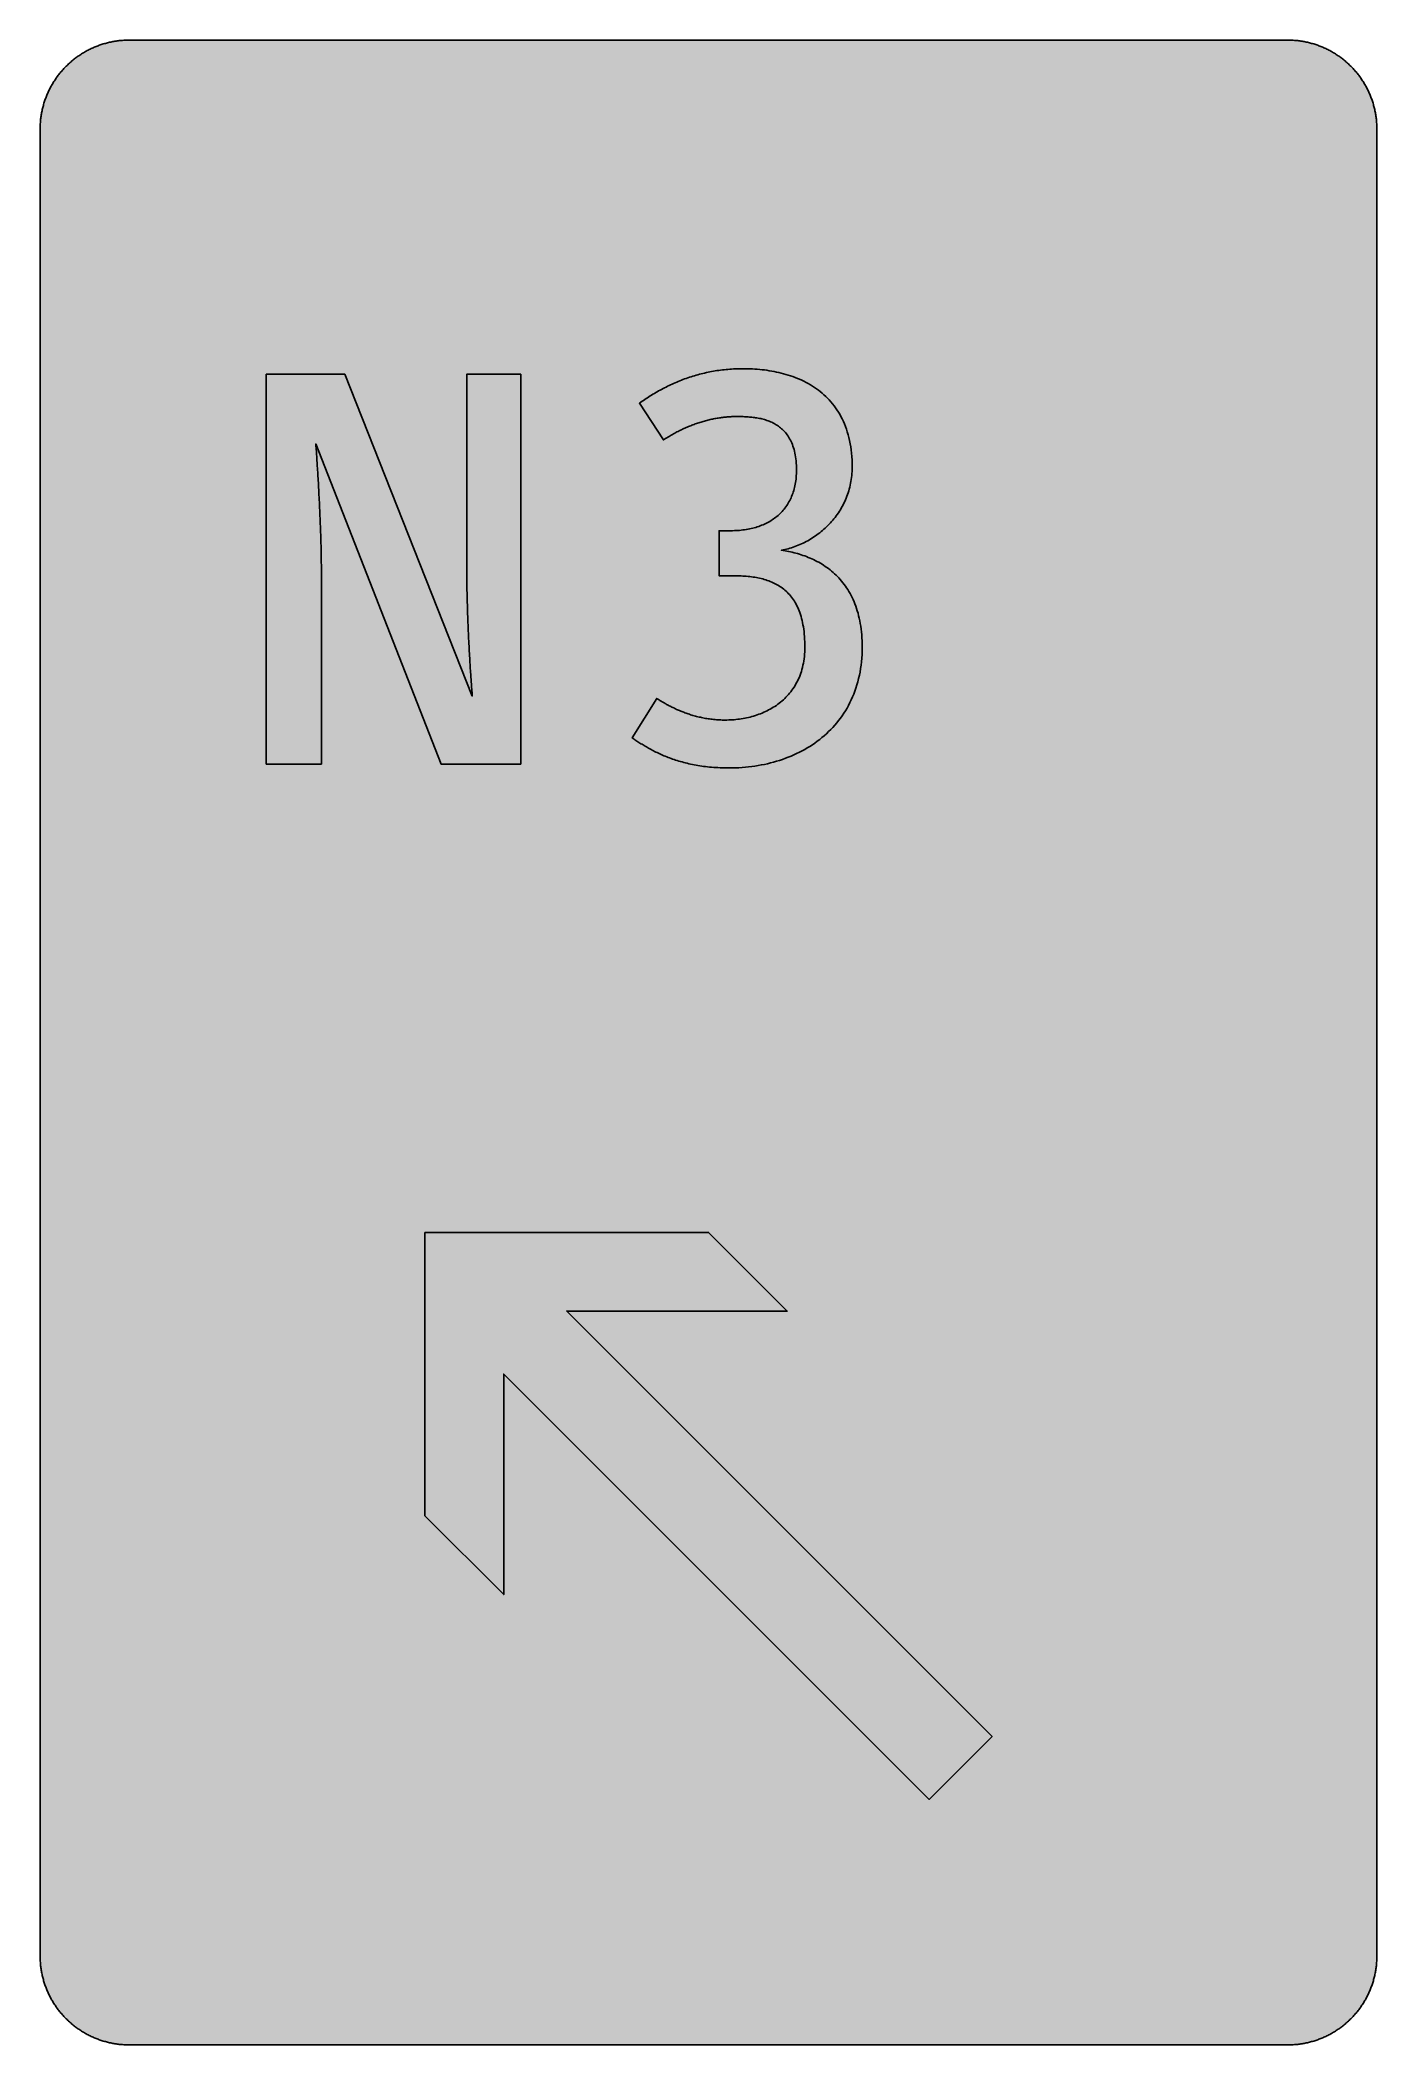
# Model space of a CAD drawing. Header units: millimetres. Extents: x 0 to 212, y 0 to 318.
import ezdxf

# ---------------------------------------------------------------- set-up
doc = ezdxf.new("R2010")
doc.units = ezdxf.units.MM

msp = doc.modelspace()

# ---------------------------------------------------------------- hatches: boundary and pattern name
for color, points in [(40, [(14.1633, 0.0536), (13.9878, 0.0533), (13.8125, 0.0559), (13.6373, 0.061), (13.462, 0.0686), (13.2893, 0.0787), (13.114, 0.0914), (12.9413, 0.1041), (12.7686, 0.1219), (12.5959, 0.1397), (12.4231, 0.16), (12.2504, 0.1829), (12.0777, 0.2057), (11.9075, 0.2337), (11.7373, 0.2616), (11.5672, 0.2921), (11.397, 0.3251), (11.2268, 0.3607), (11.0592, 0.3988), (10.8915, 0.4369), (10.7239, 0.4775), (10.5562, 0.5207), (10.3886, 0.5664), (10.2235, 0.6121), (10.0584, 0.6629), (9.8933, 0.7137), (9.7307, 0.7671), (9.5682, 0.8204), (9.4056, 0.8788), (9.2431, 0.9373), (9.083, 0.9982), (8.923, 1.0617), (8.763, 1.1252), (8.6055, 1.1938), (8.4455, 1.2624), (8.2906, 1.331), (8.1331, 1.4046), (7.9781, 1.4783), (7.8232, 1.5545), (7.6708, 1.6332), (7.5184, 1.7145), (7.366, 1.7958), (7.2161, 1.8796), (7.0663, 1.966), (6.919, 2.0523), (6.7716, 2.1438), (6.6243, 2.2352), (6.4795, 2.3266), (6.3348, 2.4232), (6.19, 2.5197), (6.0477, 2.6187), (5.908, 2.7178), (5.7683, 2.8194), (5.6286, 2.9235), (5.4915, 3.0302), (5.3543, 3.1369), (5.2197, 3.2461), (5.0851, 3.3579), (4.953, 3.4722), (4.8209, 3.5865), (4.6914, 3.7033), (4.5644, 3.8202), (4.4348, 3.9395), (4.3104, 4.0615), (4.1859, 4.1859), (4.0615, 4.3104), (3.9395, 4.4348), (3.8202, 4.5618), (3.7033, 4.6914), (3.5865, 4.8209), (3.4722, 4.953), (3.3579, 5.0851), (3.2487, 5.2197), (3.1369, 5.3543), (3.0302, 5.4915), (2.9235, 5.6286), (2.8194, 5.7683), (2.7178, 5.908), (2.6187, 6.0477), (2.5197, 6.19), (2.4232, 6.3348), (2.3266, 6.477), (2.2352, 6.6243), (2.1438, 6.7691), (2.0523, 6.9164), (1.966, 7.0663), (1.8796, 7.2161), (1.7958, 7.366), (1.7145, 7.5184), (1.6332, 7.6708), (1.5545, 7.8232), (1.4783, 7.9781), (1.4046, 8.1331), (1.331, 8.2906), (1.2598, 8.4455), (1.1913, 8.603), (1.1252, 8.763), (1.0592, 8.923), (0.9982, 9.083), (0.9373, 9.2431), (0.8763, 9.4056), (0.8204, 9.5682), (0.7645, 9.7307), (0.7112, 9.8933), (0.6604, 10.0584), (0.6121, 10.2235), (0.5639, 10.3911), (0.5207, 10.5562), (0.4775, 10.7239), (0.4343, 10.8915), (0.3962, 11.0592), (0.3607, 11.2268), (0.3251, 11.397), (0.2921, 11.5672), (0.2616, 11.7373), (0.2311, 11.9075), (0.2057, 12.0802), (0.1803, 12.2504), (0.1575, 12.4231), (0.1372, 12.5959), (0.1194, 12.7686), (0.1041, 12.9413), (0.0889, 13.1166), (0.0787, 13.2893), (0.0686, 13.4645), (0.061, 13.6373), (0.0559, 13.8125), (0.0508, 13.9878), (0.0508, 14.163), (0.0522, 303.4425), (0.0508, 303.6164), (0.0559, 303.7916), (0.061, 303.9669), (0.0686, 304.1396), (0.0787, 304.3149), (0.0889, 304.4876), (0.1041, 304.6628), (0.1194, 304.8356), (0.1372, 305.0083), (0.1575, 305.181), (0.1803, 305.3537), (0.2057, 305.5239), (0.2311, 305.6966), (0.2616, 305.8668), (0.2921, 306.037), (0.3251, 306.2072), (0.3607, 306.3748), (0.3962, 306.545), (0.4343, 306.7126), (0.4775, 306.8803), (0.5207, 307.0479), (0.5639, 307.213), (0.6121, 307.3781), (0.6604, 307.5432), (0.7112, 307.7083), (0.7645, 307.8734), (0.8204, 308.036), (0.8763, 308.1985), (0.9373, 308.3611), (0.9982, 308.5211), (1.0592, 308.6811), (1.1252, 308.8411), (1.1913, 308.9986), (1.2598, 309.1561), (1.331, 309.3136), (1.4046, 309.4685), (1.4783, 309.626), (1.5545, 309.7784), (1.6332, 309.9333), (1.7145, 310.0857), (1.7958, 310.2356), (1.8796, 310.388), (1.966, 310.5379), (2.0523, 310.6852), (2.1438, 310.8325), (2.2352, 310.9798), (2.3266, 311.1246), (2.4232, 311.2694), (2.5197, 311.4116), (2.6187, 311.5539), (2.7178, 311.6961), (2.8194, 311.8358), (2.9235, 311.9755), (3.0302, 312.1127), (3.1369, 312.2473), (3.2487, 312.3844), (3.3579, 312.5165), (3.4722, 312.6486), (3.5865, 312.7807), (3.7033, 312.9102), (3.8202, 313.0398), (3.9395, 313.1668), (4.0615, 313.2938), (4.1859, 313.4182), (4.3104, 313.5401), (4.4348, 313.6621), (4.5644, 313.784), (4.6914, 313.9008), (4.8209, 314.0177), (4.953, 314.132), (5.0851, 314.2437), (5.2197, 314.3555), (5.3543, 314.4647), (5.4915, 314.5739), (5.6286, 314.6781), (5.7683, 314.7822), (5.908, 314.8838), (6.0477, 314.9854), (6.19, 315.0845), (6.3348, 315.181), (6.4795, 315.275), (6.6243, 315.3689), (6.7716, 315.4604), (6.919, 315.5493), (7.0663, 315.6382), (7.2161, 315.7245), (7.366, 315.8084), (7.5184, 315.8896), (7.6708, 315.9709), (7.8232, 316.0471), (7.9781, 316.1233), (8.1331, 316.1995), (8.2906, 316.2706), (8.4455, 316.3418), (8.6055, 316.4103), (8.763, 316.4789), (8.923, 316.5424), (9.083, 316.6059), (9.2431, 316.6669), (9.4056, 316.7253), (9.5682, 316.7837), (9.7307, 316.8371), (9.8933, 316.8904), (10.0584, 316.9412), (10.2235, 316.992), (10.3886, 317.0377), (10.5562, 317.0834), (10.7239, 317.1266), (10.8915, 317.1673), (11.0592, 317.2079), (11.2268, 317.2435), (11.397, 317.279), (11.5672, 317.312), (11.7373, 317.3425), (11.9075, 317.3705), (12.0777, 317.3984), (12.2504, 317.4213), (12.4231, 317.4441), (12.5959, 317.4644), (12.7686, 317.4822), (12.9413, 317.5), (13.114, 317.5127), (13.2893, 317.5254), (13.462, 317.5356), (13.6373, 317.5432), (13.8125, 317.5483), (13.9878, 317.5508), (14.163, 317.5533), (197.6078, 317.5536), (197.7822, 317.5508), (197.9574, 317.5483), (198.1327, 317.5432), (198.3054, 317.5356), (198.4807, 317.5254), (198.6534, 317.5127), (198.8287, 317.5), (199.0014, 317.4822), (199.1741, 317.4644), (199.3468, 317.4441), (199.5195, 317.4213), (199.6897, 317.3984), (199.8624, 317.3705), (200.0326, 317.3425), (200.2028, 317.312), (200.373, 317.279), (200.5432, 317.2435), (200.7108, 317.2079), (200.8784, 317.1673), (201.0461, 317.1266), (201.2137, 317.0834), (201.3788, 317.0377), (201.5465, 316.992), (201.7116, 316.9412), (201.8767, 316.8904), (202.0392, 316.8371), (202.2018, 316.7837), (202.3643, 316.7253), (202.5269, 316.6669), (202.6869, 316.6059), (202.8469, 316.5424), (203.007, 316.4789), (203.167, 316.4103), (203.3245, 316.3418), (203.4794, 316.2706), (203.6369, 316.1995), (203.7918, 316.1233), (203.9468, 316.0471), (204.0992, 315.9709), (204.2516, 315.8896), (204.404, 315.8084), (204.5538, 315.7245), (204.7037, 315.6382), (204.8535, 315.5493), (205.0009, 315.4604), (205.1456, 315.3689), (205.293, 315.275), (205.4352, 315.181), (205.58, 315.0845), (205.7222, 314.9854), (205.8619, 314.8838), (206.0016, 314.7822), (206.1413, 314.6781), (206.2785, 314.5739), (206.4156, 314.4647), (206.5503, 314.3555), (206.6849, 314.2437), (206.817, 314.132), (206.949, 314.0177), (207.0786, 313.9008), (207.2081, 313.784), (207.3351, 313.6621), (207.4596, 313.5401), (207.584, 313.4182), (207.7085, 313.2938), (207.8304, 313.1668), (207.9498, 313.0398), (208.0666, 312.9102), (208.1835, 312.7807), (208.2978, 312.6486), (208.4121, 312.5165), (208.5238, 312.3844), (208.6331, 312.2473), (208.7397, 312.1127), (208.8464, 311.9755), (208.9506, 311.8358), (209.0522, 311.6961), (209.1512, 311.5539), (209.2503, 311.4116), (209.3468, 311.2694), (209.4433, 311.1246), (209.5348, 310.9798), (209.6262, 310.8325), (209.7176, 310.6852), (209.804, 310.5379), (209.8904, 310.388), (209.9742, 310.2356), (210.0555, 310.0857), (210.1367, 309.9333), (210.2155, 309.7784), (210.2917, 309.626), (210.3653, 309.4685), (210.439, 309.3136), (210.5076, 309.1561), (210.5762, 308.9986), (210.6447, 308.8411), (210.7082, 308.6811), (210.7717, 308.5211), (210.8327, 308.3611), (210.8911, 308.1985), (210.9495, 308.036), (211.0029, 307.8734), (211.0562, 307.7083), (211.107, 307.5432), (211.1578, 307.3781), (211.2035, 307.213), (211.2493, 307.0479), (211.2924, 306.8803), (211.3331, 306.7126), (211.3712, 306.545), (211.4093, 306.3748), (211.4448, 306.2072), (211.4779, 306.037), (211.5083, 305.8668), (211.5363, 305.6966), (211.5642, 305.5239), (211.5871, 305.3537), (211.6099, 305.181), (211.6303, 305.0083), (211.648, 304.8356), (211.6658, 304.6628), (211.6785, 304.4876), (211.6912, 304.3149), (211.7014, 304.1396), (211.709, 303.9669), (211.7141, 303.7916), (211.7166, 303.6164), (211.7166, 303.4411), (211.7189, 14.1647), (211.7166, 13.9878), (211.7141, 13.8125), (211.709, 13.6373), (211.7014, 13.4645), (211.6912, 13.2893), (211.6785, 13.1166), (211.6658, 12.9413), (211.648, 12.7686), (211.6303, 12.5959), (211.6099, 12.4231), (211.5871, 12.2504), (211.5642, 12.0802), (211.5363, 11.9075), (211.5083, 11.7373), (211.4779, 11.5672), (211.4448, 11.397), (211.4093, 11.2268), (211.3712, 11.0592), (211.3331, 10.8915), (211.2924, 10.7239), (211.2493, 10.5562), (211.2035, 10.3911), (211.1578, 10.2235), (211.107, 10.0584), (211.0562, 9.8933), (211.0029, 9.7307), (210.9495, 9.5682), (210.8911, 9.4056), (210.8327, 9.2431), (210.7717, 9.083), (210.7082, 8.923), (210.6447, 8.763), (210.5762, 8.603), (210.5076, 8.4455), (210.439, 8.2906), (210.3653, 8.1331), (210.2917, 7.9781), (210.2155, 7.8232), (210.1367, 7.6708), (210.0555, 7.5184), (209.9742, 7.366), (209.8904, 7.2161), (209.804, 7.0663), (209.7176, 6.9164), (209.6262, 6.7691), (209.5348, 6.6243), (209.4433, 6.477), (209.3468, 6.3348), (209.2503, 6.19), (209.1512, 6.0477), (209.0522, 5.908), (208.9506, 5.7683), (208.8464, 5.6286), (208.7397, 5.4915), (208.6331, 5.3543), (208.5238, 5.2197), (208.4121, 5.0851), (208.2978, 4.953), (208.1835, 4.8209), (208.0666, 4.6914), (207.9498, 4.5618), (207.8304, 4.4348), (207.7085, 4.3104), (207.584, 4.1859), (207.4596, 4.0615), (207.3351, 3.9395), (207.2081, 3.8202), (207.0786, 3.7033), (206.949, 3.5865), (206.817, 3.4722), (206.6849, 3.3579), (206.5503, 3.2461), (206.4156, 3.1369), (206.2785, 3.0302), (206.1413, 2.9235), (206.0016, 2.8194), (205.8619, 2.7178), (205.7222, 2.6187), (205.58, 2.5197), (205.4352, 2.4232), (205.293, 2.3266), (205.1456, 2.2352), (205.0009, 2.1438), (204.8535, 2.0523), (204.7037, 1.966), (204.5538, 1.8796), (204.404, 1.7958), (204.2516, 1.7145), (204.0992, 1.6332), (203.9468, 1.5545), (203.7918, 1.4783), (203.6369, 1.4046), (203.4794, 1.331), (203.3245, 1.2624), (203.167, 1.1938), (203.007, 1.1252), (202.8469, 1.0617), (202.6869, 0.9982), (202.5269, 0.9373), (202.3643, 0.8788), (202.2018, 0.8204), (202.0392, 0.7671), (201.8767, 0.7137), (201.7116, 0.6629), (201.5465, 0.6121), (201.3788, 0.5664), (201.2137, 0.5207), (201.0461, 0.4775), (200.8784, 0.4369), (200.7108, 0.3988), (200.5432, 0.3607), (200.373, 0.3251), (200.2028, 0.2921), (200.0326, 0.2616), (199.8624, 0.2337), (199.6897, 0.2057), (199.5195, 0.1829), (199.3468, 0.16), (199.1741, 0.1397), (199.0014, 0.1219), (198.8287, 0.1041), (198.6534, 0.0914), (198.4807, 0.0787), (198.3054, 0.0686), (198.1327, 0.061), (197.9574, 0.0559), (197.7822, 0.0533), (197.6069, 0.0533)]), (59, [(76.164, 202.9008), (76.164, 264.637), (67.6092, 264.637), (67.6092, 234.3863), (67.6097, 233.8883), (67.6097, 233.3955), (67.6123, 232.9002), (67.6173, 232.4075), (67.6224, 231.9172), (67.63, 231.427), (67.6377, 230.9419), (67.6453, 230.4567), (67.6554, 229.9741), (67.6656, 229.4941), (67.6783, 229.0166), (67.6885, 228.5416), (67.7012, 228.0717), (67.7164, 227.6043), (67.7316, 227.142), (67.7469, 226.6823), (67.7621, 226.2276), (67.7774, 225.7755), (67.7951, 225.3285), (67.8129, 224.8891), (67.8307, 224.4522), (67.8485, 224.0204), (67.8688, 223.5962), (67.8866, 223.1771), (67.9069, 222.7631), (67.9272, 222.3541), (67.9475, 221.9554), (67.9679, 221.5591), (67.9882, 221.173), (68.0085, 220.792), (68.0288, 220.4187), (68.0491, 220.0529), (68.0695, 219.6948), (68.0898, 219.3468), (68.1101, 219.0039), (68.1304, 218.6711), (68.1507, 218.346), (68.1711, 218.0311), (68.1914, 217.7237), (68.2117, 217.4265), (68.2295, 217.1395), (68.2498, 216.8601), (68.2676, 216.5934), (68.2854, 216.3343), (68.3031, 216.088), (68.3209, 215.8492), (68.3362, 215.6231), (68.3514, 215.4098), (68.3666, 215.2066), (68.3819, 215.0135), (68.3946, 214.8332), (68.4073, 214.6656), (68.42, 214.5081), (68.4327, 214.3658), (68.4428, 214.2338), (68.453, 214.1169), (68.4606, 214.0102), (68.4682, 213.9188), (68.4733, 213.8401), (68.4809, 213.7766), (68.4835, 213.7258), (68.4886, 213.6877), (68.4886, 213.6673), (68.4886, 213.6597), (48.2946, 264.637), (35.8592, 264.637), (35.8592, 202.9008), (44.5904, 202.9008), (44.5904, 233.1515), (44.5897, 233.5657), (44.5872, 233.9848), (44.5846, 234.4064), (44.5795, 234.8332), (44.5745, 235.2624), (44.5668, 235.6942), (44.5592, 236.126), (44.5516, 236.5604), (44.5414, 236.9972), (44.5313, 237.4367), (44.5211, 237.8735), (44.5084, 238.313), (44.4957, 238.7524), (44.4805, 239.1918), (44.4652, 239.6312), (44.4525, 240.0681), (44.4348, 240.505), (44.4195, 240.9393), (44.4017, 241.3737), (44.384, 241.8029), (44.3662, 242.2322), (44.3484, 242.6589), (44.3281, 243.0805), (44.3103, 243.4996), (44.29, 243.9162), (44.2697, 244.3277), (44.2519, 244.7341), (44.2316, 245.1354), (44.2112, 245.5316), (44.1884, 245.9228), (44.1681, 246.3089), (44.1477, 246.6873), (44.1274, 247.0607), (44.1071, 247.4265), (44.0868, 247.7872), (44.0665, 248.1377), (44.0461, 248.4806), (44.0258, 248.8184), (44.0055, 249.1435), (43.9852, 249.4636), (43.9674, 249.7709), (43.9471, 250.0732), (43.9293, 250.3627), (43.9115, 250.6421), (43.8937, 250.9114), (43.8785, 251.1704), (43.8607, 251.4194), (43.8455, 251.6556), (43.8302, 251.8791), (43.815, 252.0925), (43.8023, 252.2906), (43.7896, 252.4785), (43.7769, 252.6538), (43.7642, 252.8138), (43.754, 252.9611), (43.7439, 253.0932), (43.7363, 253.2126), (43.7286, 253.3167), (43.7236, 253.4056), (43.7159, 253.4793), (43.7134, 253.5352), (43.7109, 253.5784), (43.7083, 253.6038), (43.7083, 253.6114), (63.5522, 202.9008)]), (59, [(130.2272, 221.4217), (130.2207, 221.9249), (130.2055, 222.4151), (130.1826, 222.8977), (130.1471, 223.3701), (130.1064, 223.8324), (130.0531, 224.2845), (129.9921, 224.7265), (129.9235, 225.1583), (129.8448, 225.5799), (129.7584, 225.994), (129.6619, 226.3953), (129.5603, 226.789), (129.4486, 227.1725), (129.3317, 227.5484), (129.2047, 227.9142), (129.0701, 228.2698), (128.9304, 228.6178), (128.7831, 228.9581), (128.6281, 229.2883), (128.4681, 229.6084), (128.3005, 229.9208), (128.1278, 230.2256), (127.9474, 230.5228), (127.762, 230.8098), (127.569, 231.0892), (127.3734, 231.361), (127.1702, 231.6251), (126.9619, 231.8817), (126.7485, 232.1306), (126.5301, 232.3719), (126.3091, 232.6056), (126.0805, 232.8316), (125.8494, 233.0501), (125.6132, 233.2609), (125.3744, 233.4641), (125.1306, 233.6622), (124.8816, 233.8527), (124.6302, 234.0356), (124.3762, 234.2134), (124.1196, 234.3836), (123.858, 234.5461), (123.5964, 234.7036), (123.3297, 234.856), (123.0605, 235.0008), (122.7912, 235.1405), (122.5169, 235.2726), (122.2426, 235.3996), (121.9657, 235.5215), (121.6889, 235.6383), (121.4069, 235.7476), (121.1275, 235.8517), (120.8456, 235.9533), (120.5611, 236.0473), (120.2792, 236.1362), (119.9947, 236.22), (119.7102, 236.2987), (119.4232, 236.3724), (119.1387, 236.4435), (118.8542, 236.507), (118.5697, 236.568), (118.2853, 236.6239), (118.0033, 236.6747), (117.7188, 236.7229), (117.4369, 236.7661), (117.7061, 236.8194), (117.9754, 236.8779), (118.2421, 236.9414), (118.5088, 237.0099), (118.7729, 237.0861), (119.0396, 237.1674), (119.3013, 237.2538), (119.5654, 237.3452), (119.827, 237.4417), (120.0861, 237.5459), (120.3427, 237.6526), (120.5992, 237.7669), (120.8557, 237.8862), (121.1072, 238.0107), (121.3587, 238.1402), (121.6076, 238.2749), (121.8514, 238.4146), (122.0953, 238.5568), (122.3366, 238.7067), (122.5753, 238.8616), (122.8115, 239.0216), (123.0452, 239.1867), (123.2738, 239.3544), (123.4999, 239.5296), (123.7234, 239.7074), (123.9444, 239.8903), (124.1603, 240.0783), (124.3736, 240.2713), (124.5845, 240.4694), (124.7877, 240.6701), (124.9909, 240.8758), (125.189, 241.0866), (125.382, 241.3025), (125.57, 241.5235), (125.7554, 241.747), (125.9332, 241.9731), (126.1085, 242.2068), (126.2812, 242.443), (126.4463, 242.6843), (126.6063, 242.9281), (126.7612, 243.1771), (126.9111, 243.4285), (127.0559, 243.6851), (127.1956, 243.9467), (127.3277, 244.2108), (127.4572, 244.4775), (127.5791, 244.7493), (127.6934, 245.0262), (127.8052, 245.3056), (127.9068, 245.5875), (128.0058, 245.8745), (128.0973, 246.1641), (128.1811, 246.4587), (128.2573, 246.7559), (128.3284, 247.0556), (128.3919, 247.3604), (128.4478, 247.6678), (128.4986, 247.9777), (128.5418, 248.2926), (128.5748, 248.6076), (128.6027, 248.9276), (128.6231, 249.2527), (128.6332, 249.5779), (128.6383, 249.9081), (128.6307, 250.4796), (128.6104, 251.0384), (128.5773, 251.5845), (128.5316, 252.1179), (128.4732, 252.6386), (128.4021, 253.144), (128.3183, 253.6393), (128.2217, 254.1219), (128.1125, 254.5944), (127.9957, 255.0516), (127.8636, 255.4986), (127.7239, 255.9329), (127.5715, 256.3546), (127.4089, 256.7661), (127.2362, 257.1674), (127.0533, 257.556), (126.8603, 257.9319), (126.6596, 258.3002), (126.4488, 258.6533), (126.2278, 258.9987), (125.9992, 259.334), (125.7605, 259.6566), (125.5166, 259.969), (125.2626, 260.2713), (125.001, 260.5659), (124.7318, 260.8478), (124.4549, 261.1222), (124.1704, 261.3838), (123.8809, 261.6378), (123.5837, 261.8816), (123.2814, 262.1178), (122.9716, 262.3414), (122.6566, 262.5598), (122.3366, 262.7681), (122.0114, 262.9662), (121.6787, 263.1567), (121.3434, 263.337), (121.0031, 263.5123), (120.6576, 263.6774), (120.3096, 263.8349), (119.9566, 263.9822), (119.601, 264.1244), (119.2403, 264.2591), (118.8796, 264.3835), (118.5139, 264.5029), (118.1456, 264.6147), (117.7747, 264.7188), (117.4013, 264.8153), (117.028, 264.9042), (116.652, 264.988), (116.2736, 265.0642), (115.8951, 265.1354), (115.5167, 265.1989), (115.1357, 265.2573), (114.7547, 265.3081), (114.3737, 265.3538), (113.9927, 265.3919), (113.6142, 265.4275), (113.2332, 265.4554), (112.8547, 265.4783), (112.4763, 265.496), (112.1004, 265.5087), (111.7244, 265.5164), (111.3536, 265.5164), (111.0463, 265.5164), (110.744, 265.5113), (110.4417, 265.5037), (110.142, 265.491), (109.8423, 265.4757), (109.5451, 265.4579), (109.2479, 265.4376), (108.9533, 265.4122), (108.6612, 265.3843), (108.3716, 265.3538), (108.0821, 265.3208), (107.7925, 265.2852), (107.5055, 265.2446), (107.221, 265.2039), (106.9391, 265.1582), (106.6571, 265.11), (106.3752, 265.0592), (106.0958, 265.0058), (105.8189, 264.9474), (105.5446, 264.889), (105.2703, 264.828), (104.996, 264.762), (104.7267, 264.6959), (104.4575, 264.6248), (104.1883, 264.5512), (103.9216, 264.4775), (103.6574, 264.3988), (103.3932, 264.32), (103.1316, 264.2362), (102.8725, 264.1524), (102.6135, 264.0635), (102.3569, 263.9746), (102.1004, 263.8831), (101.8464, 263.7866), (101.5949, 263.6901), (101.3435, 263.591), (101.0945, 263.492), (100.8456, 263.3878), (100.5992, 263.2837), (100.3554, 263.1745), (100.1116, 263.0653), (99.8703, 262.9535), (99.6315, 262.8392), (99.3927, 262.7249), (99.1565, 262.6081), (98.9203, 262.4887), (98.6866, 262.3668), (98.4529, 262.2423), (98.2243, 262.1178), (97.9932, 261.9908), (97.7671, 261.8638), (97.5411, 261.7343), (97.315, 261.6022), (97.0915, 261.4676), (96.8705, 261.333), (96.6521, 261.1958), (96.4336, 261.0587), (96.2152, 260.919), (96.0018, 260.7767), (95.7885, 260.6345), (95.5751, 260.4897), (95.3643, 260.3449), (95.156, 260.1976), (94.9477, 260.0503), (98.7418, 254.23), (98.9178, 254.3429), (99.0956, 254.4572), (99.2759, 254.569), (99.4537, 254.6782), (99.6315, 254.7849), (99.8118, 254.8915), (99.9896, 254.9957), (100.17, 255.0973), (100.3503, 255.1963), (100.5307, 255.2954), (100.711, 255.3919), (100.8888, 255.4884), (101.0691, 255.5799), (101.252, 255.6713), (101.4324, 255.7628), (101.6127, 255.8491), (101.793, 255.9355), (101.9734, 256.0193), (102.1563, 256.1006), (102.3366, 256.1819), (102.5169, 256.2606), (102.6998, 256.3368), (102.8802, 256.413), (103.063, 256.4867), (103.2434, 256.5578), (103.4263, 256.6264), (103.6091, 256.6949), (103.7895, 256.761), (103.9724, 256.8245), (104.1527, 256.888), (104.3356, 256.9489), (104.5185, 257.0074), (104.6988, 257.0632), (104.8817, 257.1191), (105.062, 257.1725), (105.2449, 257.2233), (105.4278, 257.2741), (105.6081, 257.3223), (105.791, 257.368), (105.9713, 257.4112), (106.1542, 257.4544), (106.3346, 257.495), (106.5174, 257.5331), (106.6978, 257.5712), (106.8781, 257.6068), (107.061, 257.6398), (107.2413, 257.6703), (107.4217, 257.7008), (107.602, 257.7287), (107.7849, 257.7567), (107.9652, 257.7795), (108.1456, 257.8024), (108.3259, 257.8227), (108.5037, 257.843), (108.6841, 257.8608), (108.8644, 257.876), (109.0447, 257.8887), (109.2225, 257.9014), (109.4029, 257.9091), (109.5807, 257.9192), (109.7585, 257.9243), (109.9388, 257.9294), (110.1166, 257.9319), (110.2944, 257.9319), (110.4697, 257.9319), (110.6475, 257.9319), (110.8278, 257.9294), (111.0107, 257.9268), (111.1961, 257.9218), (111.3841, 257.9167), (111.5746, 257.9116), (111.7676, 257.9014), (111.9607, 257.8913), (112.1562, 257.8786), (112.3518, 257.8633), (112.5474, 257.8481), (112.7455, 257.8278), (112.9462, 257.8049), (113.1443, 257.7795), (113.345, 257.7516), (113.5456, 257.7186), (113.7463, 257.6855), (113.9444, 257.6449), (114.1451, 257.6043), (114.3432, 257.556), (114.5413, 257.5077), (114.7394, 257.4519), (114.935, 257.3934), (115.1306, 257.3299), (115.3236, 257.2614), (115.5167, 257.1877), (115.7072, 257.109), (115.8951, 257.0251), (116.0805, 256.9362), (116.2634, 256.8423), (116.4463, 256.7432), (116.6241, 256.6365), (116.7994, 256.5222), (116.9721, 256.4054), (117.1423, 256.2784), (117.3074, 256.1488), (117.4699, 256.0091), (117.6274, 255.8644), (117.7823, 255.712), (117.9322, 255.5519), (118.077, 255.3843), (118.2192, 255.209), (118.3564, 255.0262), (118.4885, 254.8357), (118.6155, 254.635), (118.7348, 254.4293), (118.8517, 254.2134), (118.9609, 253.9873), (119.0676, 253.7536), (119.1641, 253.5123), (119.2581, 253.2609), (119.3444, 252.9992), (119.4232, 252.73), (119.4968, 252.4506), (119.5629, 252.1585), (119.6213, 251.8588), (119.6721, 251.5489), (119.7153, 251.2289), (119.7534, 250.8987), (119.7813, 250.5558), (119.8016, 250.2052), (119.8143, 249.842), (119.8194, 249.4661), (119.8169, 249.1715), (119.8067, 248.8794), (119.7915, 248.5949), (119.7686, 248.3129), (119.7407, 248.0335), (119.7077, 247.7618), (119.667, 247.4925), (119.6213, 247.2309), (119.5705, 246.9718), (119.5121, 246.7153), (119.4486, 246.4664), (119.38, 246.22), (119.3063, 245.9812), (119.2251, 245.745), (119.1387, 245.5113), (119.0498, 245.2853), (118.9533, 245.0617), (118.8491, 244.8458), (118.7425, 244.6325), (118.6307, 244.4217), (118.5139, 244.2185), (118.3919, 244.0203), (118.2624, 243.8248), (118.1303, 243.6343), (117.9932, 243.4488), (117.8509, 243.2685), (117.7036, 243.0907), (117.5512, 242.918), (117.3963, 242.7529), (117.2337, 242.5903), (117.0686, 242.4328), (116.8984, 242.2779), (116.7232, 242.1306), (116.5428, 241.9858), (116.3599, 241.8461), (116.172, 241.7115), (115.9789, 241.5819), (115.7834, 241.4575), (115.5827, 241.3356), (115.3795, 241.2213), (115.1712, 241.1095), (114.9579, 241.0028), (114.742, 240.9012), (114.5235, 240.8047), (114.2975, 240.7107), (114.0714, 240.6244), (113.8403, 240.5405), (113.6066, 240.4618), (113.3678, 240.3881), (113.1265, 240.3196), (112.8801, 240.2561), (112.6312, 240.1951), (112.3798, 240.1418), (112.1258, 240.091), (111.8667, 240.0452), (111.6076, 240.0046), (111.3434, 239.969), (111.0742, 239.9386), (110.805, 239.9132), (110.5306, 239.8903), (110.2563, 239.8751), (109.9769, 239.8624), (109.695, 239.8547), (109.413, 239.8522), (107.5612, 239.8543), (107.5612, 232.7106), (109.9425, 232.7106), (110.2208, 232.7072), (110.5002, 232.7046), (110.7796, 232.697), (111.0564, 232.6869), (111.3307, 232.6716), (111.6025, 232.6564), (111.8743, 232.6361), (112.1435, 232.6107), (112.4128, 232.5827), (112.6769, 232.5522), (112.9411, 232.5167), (113.2027, 232.476), (113.4618, 232.4329), (113.7158, 232.3846), (113.9698, 232.3313), (114.2213, 232.2728), (114.4702, 232.2093), (114.714, 232.1433), (114.9579, 232.0696), (115.1966, 231.9909), (115.4328, 231.9096), (115.6665, 231.8207), (115.8951, 231.7267), (116.1212, 231.6251), (116.3422, 231.521), (116.5606, 231.4067), (116.7765, 231.2899), (116.9873, 231.1654), (117.1956, 231.0359), (117.3963, 230.8987), (117.5969, 230.7539), (117.79, 230.6041), (117.9805, 230.4466), (118.1659, 230.2815), (118.3462, 230.1088), (118.524, 229.931), (118.6942, 229.7455), (118.8618, 229.55), (119.0219, 229.3493), (119.1793, 229.1385), (119.3317, 228.9226), (119.4765, 228.6965), (119.6162, 228.4628), (119.7508, 228.219), (119.8804, 227.9701), (120.0048, 227.711), (120.1242, 227.4418), (120.236, 227.1649), (120.3401, 226.8804), (120.4417, 226.5832), (120.5357, 226.281), (120.6221, 225.966), (120.7033, 225.6434), (120.777, 225.3107), (120.8456, 224.9678), (120.9065, 224.6147), (120.9599, 224.2515), (121.0081, 223.8781), (121.0488, 223.4971), (121.0818, 223.1034), (121.1072, 222.697), (121.1275, 222.283), (121.1377, 221.8563), (121.1428, 221.4194), (121.1377, 221.0359), (121.1224, 220.6574), (121.0996, 220.2866), (121.0666, 219.9234), (121.0234, 219.5678), (120.9726, 219.2198), (120.9142, 218.8794), (120.8456, 218.5441), (120.7694, 218.2165), (120.6856, 217.8964), (120.5916, 217.5815), (120.4925, 217.2767), (120.3833, 216.977), (120.269, 216.6823), (120.1445, 216.3978), (120.015, 216.1184), (119.8778, 215.8441), (119.7331, 215.58), (119.5832, 215.3209), (119.4257, 215.0669), (119.2606, 214.8205), (119.0904, 214.5817), (118.9152, 214.3481), (118.7323, 214.122), (118.5443, 213.901), (118.3513, 213.6877), (118.1532, 213.4794), (117.95, 213.2787), (117.7392, 213.0831), (117.5258, 212.8952), (117.3074, 212.7123), (117.0838, 212.5345), (116.8578, 212.3643), (116.6266, 212.1992), (116.3904, 212.0417), (116.1491, 211.8893), (115.9078, 211.742), (115.6589, 211.5998), (115.41, 211.4652), (115.156, 211.3356), (114.8994, 211.2137), (114.6404, 211.0943), (114.3787, 210.9826), (114.112, 210.8759), (113.8453, 210.7768), (113.5761, 210.6803), (113.3043, 210.5914), (113.03, 210.5076), (112.7557, 210.4263), (112.4788, 210.3526), (112.1994, 210.2866), (111.92, 210.2231), (111.6406, 210.1647), (111.3587, 210.1139), (111.0767, 210.0656), (110.7948, 210.0224), (110.5103, 209.9869), (110.2284, 209.9539), (109.9439, 209.9285), (109.6594, 209.9056), (109.3775, 209.8878), (109.093, 209.8777), (108.8111, 209.87), (108.5291, 209.8675), (108.2954, 209.8675), (108.0618, 209.8726), (107.8306, 209.8802), (107.602, 209.8904), (107.376, 209.9031), (107.1499, 209.9208), (106.9264, 209.9386), (106.7029, 209.9615), (106.4844, 209.9843), (106.266, 210.0097), (106.0501, 210.0402), (105.8367, 210.0707), (105.6234, 210.1037), (105.4151, 210.1393), (105.2068, 210.1774), (104.9985, 210.218), (104.7953, 210.2612), (104.5921, 210.3044), (104.394, 210.3501), (104.1959, 210.3984), (104.0003, 210.4466), (103.8047, 210.5), (103.6142, 210.5508), (103.4237, 210.6066), (103.2358, 210.6625), (103.0503, 210.7209), (102.8675, 210.7794), (102.6846, 210.8378), (102.5068, 210.8987), (102.329, 210.9622), (102.1537, 211.0257), (101.981, 211.0918), (101.8108, 211.1553), (101.6432, 211.2239), (101.4781, 211.2899), (101.313, 211.3585), (101.1504, 211.4271), (100.9929, 211.4956), (100.8355, 211.5668), (100.6805, 211.6379), (100.5281, 211.709), (100.3783, 211.7801), (100.2309, 211.8512), (100.0836, 211.9224), (99.9414, 211.9935), (99.8017, 212.0671), (99.662, 212.1383), (99.5248, 212.2119), (99.3927, 212.283), (99.2607, 212.3542), (99.1311, 212.4253), (99.0067, 212.4989), (98.8822, 212.5701), (98.7603, 212.6386), (98.6409, 212.7098), (98.5241, 212.7783), (98.4098, 212.8469), (98.298, 212.9155), (98.1888, 212.9841), (98.0821, 213.0501), (97.978, 213.1162), (97.8764, 213.1797), (97.7773, 213.2432), (97.6833, 213.3067), (93.8029, 207.046), (93.947, 206.944), (94.0943, 206.8449), (94.2442, 206.7433), (94.3966, 206.6417), (94.5515, 206.5401), (94.709, 206.4385), (94.8665, 206.3344), (95.029, 206.2328), (95.1916, 206.1286), (95.3592, 206.027), (95.5269, 205.9229), (95.6996, 205.8187), (95.8723, 205.7171), (96.0501, 205.613), (96.2279, 205.5089), (96.4108, 205.4073), (96.5937, 205.3057), (96.7816, 205.2041), (96.9721, 205.1025), (97.1652, 205.0034), (97.3607, 204.9018), (97.5614, 204.8027), (97.7621, 204.7062), (97.9678, 204.6072), (98.1761, 204.5106), (98.3869, 204.4167), (98.6003, 204.3227), (98.8187, 204.2287), (99.0397, 204.1373), (99.2632, 204.0458), (99.4918, 203.9569), (99.7229, 203.8706), (99.9566, 203.7842), (100.1928, 203.7004), (100.4341, 203.6166), (100.6805, 203.5353), (100.9269, 203.4565), (101.1809, 203.3803), (101.4349, 203.3041), (101.694, 203.2305), (101.9581, 203.1594), (102.2248, 203.0908), (102.4966, 203.0247), (102.7709, 202.9612), (103.0503, 202.8977), (103.3323, 202.8393), (103.6193, 202.7834), (103.9089, 202.7276), (104.2035, 202.6768), (104.5032, 202.6285), (104.8055, 202.5828), (105.1128, 202.5396), (105.4252, 202.5015), (105.7402, 202.4634), (106.0628, 202.4304), (106.3854, 202.3999), (106.7156, 202.372), (107.0483, 202.3491), (107.3861, 202.3288), (107.729, 202.3135), (108.077, 202.2983), (108.4301, 202.2907), (108.7857, 202.2831), (109.1463, 202.2831), (109.667, 202.2881), (110.1852, 202.3008), (110.7008, 202.3237), (111.2164, 202.3567), (111.727, 202.3999), (112.235, 202.4507), (112.7404, 202.5142), (113.2434, 202.5828), (113.7437, 202.6641), (114.239, 202.753), (114.7318, 202.852), (115.2195, 202.9612), (115.7021, 203.0781), (116.1821, 203.2051), (116.6597, 203.3397), (117.1296, 203.487), (117.5944, 203.642), (118.0541, 203.8071), (118.5113, 203.9798), (118.9609, 204.1627), (119.4054, 204.3557), (119.8423, 204.5564), (120.2741, 204.7697), (120.7008, 204.9882), (121.1199, 205.2193), (121.5314, 205.4581), (121.9378, 205.707), (122.3366, 205.9635), (122.7277, 206.2328), (123.1113, 206.5071), (123.4872, 206.7941), (123.8529, 207.0887), (124.2136, 207.3935), (124.5641, 207.706), (124.907, 208.0311), (125.2423, 208.3613), (125.5674, 208.7042), (125.8824, 209.0547), (126.1897, 209.4154), (126.4869, 209.7837), (126.7739, 210.1621), (127.0508, 210.5508), (127.3175, 210.947), (127.5766, 211.3534), (127.8204, 211.77), (128.0566, 212.1941), (128.2827, 212.6285), (128.4961, 213.073), (128.6967, 213.5251), (128.8872, 213.9874), (129.065, 214.4573), (129.2327, 214.9373), (129.3876, 215.4276), (129.5298, 215.9254), (129.6594, 216.4334), (129.7762, 216.9516), (129.8804, 217.4773), (129.9693, 218.0133), (130.048, 218.5594), (130.1115, 219.1131), (130.1623, 219.677), (130.1979, 220.2485), (130.2182, 220.8301), (130.2258, 221.4194)]), (59, [(60.985, 128.7388), (105.8855, 128.7388), (118.3584, 116.266), (83.4362, 116.266), (150.7878, 48.9144), (140.8095, 38.9361), (73.4579, 106.2877), (73.4579, 71.3655), (60.985, 83.8383)])]:
    msp.add_hatch(color=color).paths.add_polyline_path(points)
h = msp.add_hatch(color=59)
h.paths.add_polyline_path([(14.1633, 3.5814), (13.8887, 3.5839), (13.6169, 3.5941), (13.3477, 3.6119), (13.081, 3.6347), (12.8143, 3.6652), (12.5501, 3.7008), (12.2885, 3.7465), (12.0294, 3.7948), (11.7729, 3.8506), (11.5164, 3.9141), (11.2649, 3.9827), (11.016, 4.0564), (10.7671, 4.1351), (10.5232, 4.2215), (10.2819, 4.3129), (10.0432, 4.412), (9.8069, 4.5161), (9.5733, 4.6228), (9.3447, 4.7371), (9.1186, 4.8565), (8.8951, 4.9809), (8.6741, 5.113), (8.4582, 5.2476), (8.2448, 5.3873), (8.0366, 5.5321), (7.8308, 5.682), (7.6276, 5.8369), (7.4295, 5.9969), (7.2365, 6.1595), (7.046, 6.3297), (6.8605, 6.5024), (6.6777, 6.6802), (6.5024, 6.8605), (6.3271, 7.046), (6.1595, 7.2365), (5.9969, 7.432), (5.8369, 7.6302), (5.682, 7.8308), (5.5321, 8.0366), (5.3873, 8.2448), (5.2451, 8.4582), (5.1105, 8.6741), (4.9809, 8.8951), (4.8565, 9.1186), (4.7371, 9.3447), (4.6228, 9.5758), (4.5136, 9.8069), (4.4094, 10.0432), (4.3129, 10.2819), (4.2215, 10.5232), (4.1351, 10.7696), (4.0538, 11.016), (3.9802, 11.2649), (3.9116, 11.5189), (3.8506, 11.7729), (3.7948, 12.0294), (3.744, 12.2911), (3.7008, 12.5527), (3.6627, 12.8143), (3.6322, 13.081), (3.6093, 13.3502), (3.5916, 13.6195), (3.5814, 13.8913), (3.5789, 14.163), (3.58, 303.4425), (3.5814, 303.7154), (3.5916, 303.9847), (3.6093, 304.2564), (3.6322, 304.5231), (3.6627, 304.7898), (3.7008, 305.054), (3.744, 305.3156), (3.7948, 305.5747), (3.8506, 305.8312), (3.9116, 306.0852), (3.9802, 306.3392), (4.0538, 306.5882), (4.1351, 306.8345), (4.2215, 307.0809), (4.3129, 307.3222), (4.4094, 307.561), (4.5136, 307.7972), (4.6228, 308.0283), (4.7371, 308.2595), (4.8565, 308.4855), (4.9809, 308.7091), (5.1105, 308.9275), (5.2451, 309.1459), (5.3873, 309.3593), (5.5321, 309.5676), (5.682, 309.7733), (5.8369, 309.974), (5.9969, 310.1721), (6.1595, 310.3677), (6.3271, 310.5556), (6.5024, 310.7436), (6.6777, 310.9239), (6.8605, 311.1017), (7.046, 311.2745), (7.2365, 311.4446), (7.4295, 311.6072), (7.6276, 311.7672), (7.8308, 311.9222), (8.0366, 312.072), (8.2448, 312.2168), (8.4582, 312.3565), (8.6741, 312.4911), (8.8951, 312.6232), (9.1186, 312.7477), (9.3447, 312.867), (9.5733, 312.9813), (9.8069, 313.0906), (10.0432, 313.1922), (10.2819, 313.2912), (10.5232, 313.3827), (10.7671, 313.469), (11.016, 313.5478), (11.2649, 313.624), (11.5164, 313.6925), (11.7729, 313.7535), (12.0294, 313.8094), (12.2885, 313.8602), (12.5501, 313.9034), (12.8143, 313.9389), (13.081, 313.9694), (13.3477, 313.9948), (13.6169, 314.01), (13.8887, 314.0202), (14.163, 314.0253), (197.6078, 314.0258), (197.8787, 314.0202), (198.1505, 314.01), (198.4197, 313.9948), (198.689, 313.9694), (198.9557, 313.9389), (199.2173, 313.9034), (199.4789, 313.8602), (199.7405, 313.8094), (199.9971, 313.7535), (200.2511, 313.6925), (200.5051, 313.624), (200.754, 313.5478), (201.0004, 313.469), (201.2467, 313.3827), (201.488, 313.2912), (201.7268, 313.1922), (201.963, 313.0906), (202.1942, 312.9813), (202.4253, 312.867), (202.6514, 312.7477), (202.8749, 312.6232), (203.0959, 312.4911), (203.3118, 312.3565), (203.5251, 312.2168), (203.7334, 312.072), (203.9391, 311.9222), (204.1398, 311.7672), (204.3379, 311.6072), (204.5335, 311.4446), (204.724, 311.2745), (204.9094, 311.1017), (205.0898, 310.9239), (205.2676, 310.7436), (205.4403, 310.5556), (205.6105, 310.3677), (205.773, 310.1721), (205.933, 309.974), (206.088, 309.7733), (206.2378, 309.5676), (206.3826, 309.3593), (206.5223, 309.1459), (206.6569, 308.9275), (206.789, 308.7091), (206.9135, 308.4855), (207.0329, 308.2595), (207.1472, 308.0283), (207.2538, 307.7972), (207.358, 307.561), (207.457, 307.3222), (207.5485, 307.0809), (207.6348, 306.8345), (207.7136, 306.5882), (207.7872, 306.3392), (207.8558, 306.0852), (207.9193, 305.8312), (207.9752, 305.5747), (208.0235, 305.3156), (208.0692, 305.054), (208.1047, 304.7898), (208.1352, 304.5231), (208.1581, 304.2564), (208.1759, 303.9847), (208.186, 303.7154), (208.1911, 303.4411), (208.1911, 14.1647), (208.186, 13.8913), (208.1759, 13.6195), (208.1581, 13.3502), (208.1352, 13.081), (208.1047, 12.8143), (208.0692, 12.5527), (208.0235, 12.2911), (207.9752, 12.0294), (207.9193, 11.7729), (207.8558, 11.5189), (207.7872, 11.2649), (207.7136, 11.016), (207.6348, 10.7696), (207.5485, 10.5232), (207.457, 10.2819), (207.358, 10.0432), (207.2538, 9.8069), (207.1472, 9.5758), (207.0329, 9.3447), (206.9135, 9.1186), (206.789, 8.8951), (206.6569, 8.6741), (206.5223, 8.4582), (206.3826, 8.2448), (206.2378, 8.0366), (206.088, 7.8308), (205.933, 7.6302), (205.773, 7.432), (205.6105, 7.2365), (205.4403, 7.046), (205.2676, 6.8605), (205.0898, 6.6802), (204.9094, 6.5024), (204.724, 6.3297), (204.5335, 6.1595), (204.3379, 5.9969), (204.1398, 5.8369), (203.9391, 5.682), (203.7334, 5.5321), (203.5251, 5.3873), (203.3118, 5.2476), (203.0959, 5.113), (202.8749, 4.9809), (202.6514, 4.8565), (202.4253, 4.7371), (202.1942, 4.6228), (201.963, 4.5161), (201.7268, 4.412), (201.488, 4.3129), (201.2467, 4.2215), (201.0004, 4.1351), (200.754, 4.0564), (200.5051, 3.9827), (200.2511, 3.9141), (199.9971, 3.8506), (199.7405, 3.7948), (199.4789, 3.7465), (199.2173, 3.7008), (198.9557, 3.6652), (198.689, 3.6347), (198.4197, 3.6119), (198.1505, 3.5941), (197.8787, 3.5839), (197.6069, 3.5789)])
h.paths.add_polyline_path([(14.1633, 8.8731), (14.0259, 8.8748), (13.8887, 8.8798), (13.7541, 8.8875), (13.622, 8.9002), (13.4874, 8.9154), (13.3553, 8.9332), (13.2258, 8.9535), (13.0962, 8.9789), (12.9667, 9.0068), (12.8397, 9.0373), (12.7127, 9.0729), (12.5882, 9.1084), (12.4663, 9.1491), (12.3419, 9.1923), (12.2225, 9.238), (12.1031, 9.2888), (11.9837, 9.3396), (11.8694, 9.3929), (11.7526, 9.4513), (11.6408, 9.5098), (11.5291, 9.5733), (11.4198, 9.6368), (11.3106, 9.7053), (11.2039, 9.7765), (11.0998, 9.8476), (10.9957, 9.9238), (10.8966, 10), (10.7975, 10.0787), (10.6985, 10.1625), (10.6045, 10.2464), (10.5105, 10.3327), (10.4216, 10.4216), (10.3327, 10.5131), (10.2464, 10.6045), (10.16, 10.701), (10.0787, 10.7975), (10, 10.8966), (9.9212, 10.9982), (9.8476, 11.0998), (9.7739, 11.2039), (9.7053, 11.3106), (9.6368, 11.4198), (9.5707, 11.5291), (9.5098, 11.6408), (9.4488, 11.7551), (9.3929, 11.8694), (9.337, 11.9863), (9.2862, 12.1031), (9.238, 12.2225), (9.1923, 12.3444), (9.1491, 12.4663), (9.1084, 12.5908), (9.0703, 12.7152), (9.0373, 12.8397), (9.0068, 12.9692), (8.9789, 13.0962), (8.9535, 13.2258), (8.9306, 13.3579), (8.9129, 13.4899), (8.8976, 13.622), (8.8849, 13.7566), (8.8773, 13.8913), (8.8722, 14.0259), (8.8697, 14.163), (8.8717, 303.4425), (8.8722, 303.5783), (8.8773, 303.7129), (8.8849, 303.8475), (8.8976, 303.9821), (8.9129, 304.1142), (8.9306, 304.2463), (8.9535, 304.3784), (8.9789, 304.5079), (9.0068, 304.6349), (9.0373, 304.7644), (9.0703, 304.8889), (9.1084, 305.0134), (9.1491, 305.1378), (9.1923, 305.2597), (9.238, 305.3817), (9.2862, 305.501), (9.337, 305.6179), (9.3929, 305.7347), (9.4488, 305.849), (9.5098, 305.9633), (9.5707, 306.0751), (9.6368, 306.1843), (9.7053, 306.2935), (9.7739, 306.4002), (9.8476, 306.5043), (9.9212, 306.6059), (10, 306.7075), (10.0787, 306.8066), (10.16, 306.9031), (10.2464, 306.9996), (10.3327, 307.0911), (10.4216, 307.1825), (10.5105, 307.2714), (10.6045, 307.3578), (10.6985, 307.4416), (10.7975, 307.5254), (10.8966, 307.6042), (10.9957, 307.6804), (11.0998, 307.7566), (11.2039, 307.8277), (11.3106, 307.8988), (11.4198, 307.9674), (11.5291, 308.0309), (11.6408, 308.0944), (11.7526, 308.1528), (11.8694, 308.2112), (11.9837, 308.2646), (12.1031, 308.3179), (12.2225, 308.3662), (12.3419, 308.4119), (12.4663, 308.4551), (12.5882, 308.4957), (12.7127, 308.5313), (12.8397, 308.5668), (12.9667, 308.5973), (13.0962, 308.6252), (13.2258, 308.6506), (13.3553, 308.671), (13.4874, 308.6913), (13.622, 308.7065), (13.7541, 308.7167), (13.8887, 308.7268), (14.0259, 308.7319), (14.163, 308.7319), (197.6078, 308.7342), (197.7441, 308.7319), (197.8787, 308.7268), (198.0133, 308.7167), (198.1479, 308.7065), (198.28, 308.6913), (198.4121, 308.671), (198.5442, 308.6506), (198.6737, 308.6252), (198.8007, 308.5973), (198.9303, 308.5668), (199.0547, 308.5313), (199.1792, 308.4957), (199.3036, 308.4551), (199.4256, 308.4119), (199.5475, 308.3662), (199.6669, 308.3179), (199.7837, 308.2646), (199.9005, 308.2112), (200.0148, 308.1528), (200.1291, 308.0944), (200.2409, 308.0309), (200.3501, 307.9674), (200.4593, 307.8988), (200.566, 307.8277), (200.6702, 307.7566), (200.7718, 307.6804), (200.8734, 307.6042), (200.9724, 307.5254), (201.0689, 307.4416), (201.1655, 307.3578), (201.2569, 307.2714), (201.3483, 307.1825), (201.4372, 307.0911), (201.5236, 306.9996), (201.6074, 306.9031), (201.6912, 306.8066), (201.77, 306.7075), (201.8462, 306.6059), (201.9224, 306.5043), (201.9935, 306.4002), (202.0646, 306.2935), (202.1332, 306.1843), (202.1967, 306.0751), (202.2602, 305.9633), (202.3186, 305.849), (202.377, 305.7347), (202.4304, 305.6179), (202.4812, 305.501), (202.532, 305.3817), (202.5777, 305.2597), (202.6209, 305.1378), (202.6615, 305.0134), (202.6971, 304.8889), (202.7326, 304.7644), (202.7631, 304.6349), (202.7911, 304.5079), (202.8165, 304.3784), (202.8368, 304.2463), (202.8546, 304.1142), (202.8698, 303.9821), (202.8825, 303.8475), (202.8901, 303.7129), (202.8952, 303.5783), (202.8977, 303.4411), (202.8994, 14.1647), (202.8952, 14.0259), (202.8901, 13.8913), (202.8825, 13.7566), (202.8698, 13.622), (202.8546, 13.4899), (202.8368, 13.3579), (202.8165, 13.2258), (202.7911, 13.0962), (202.7631, 12.9692), (202.7326, 12.8397), (202.6971, 12.7152), (202.6615, 12.5908), (202.6209, 12.4663), (202.5777, 12.3444), (202.532, 12.2225), (202.4812, 12.1031), (202.4304, 11.9863), (202.377, 11.8694), (202.3186, 11.7551), (202.2602, 11.6408), (202.1967, 11.5291), (202.1332, 11.4198), (202.0646, 11.3106), (201.9935, 11.2039), (201.9224, 11.0998), (201.8462, 10.9982), (201.77, 10.8966), (201.6912, 10.7975), (201.6074, 10.701), (201.5236, 10.6045), (201.4372, 10.5131), (201.3483, 10.4216), (201.2569, 10.3327), (201.1655, 10.2464), (201.0689, 10.1625), (200.9724, 10.0787), (200.8734, 10), (200.7718, 9.9238), (200.6702, 9.8476), (200.566, 9.7765), (200.4593, 9.7053), (200.3501, 9.6368), (200.2409, 9.5733), (200.1291, 9.5098), (200.0148, 9.4513), (199.9005, 9.3929), (199.7837, 9.3396), (199.6669, 9.2888), (199.5475, 9.238), (199.4256, 9.1923), (199.3036, 9.1491), (199.1792, 9.1084), (199.0547, 9.0729), (198.9303, 9.0373), (198.8007, 9.0068), (198.6737, 8.9789), (198.5442, 8.9535), (198.4121, 8.9332), (198.28, 8.9154), (198.1479, 8.9002), (198.0133, 8.8875), (197.8787, 8.8798), (197.7441, 8.8748), (197.6069, 8.8722)], flags=16)
h = msp.add_hatch(color=59)
edge = h.paths.add_edge_path()
edge.add_line((166.6515, 233.6807), (166.6494, 232.7834))
edge.add_line((166.6494, 232.7834), (166.6418, 231.9096))
edge.add_line((166.6418, 231.9096), (166.6316, 231.0536))
edge.add_line((166.6316, 231.0536), (166.6189, 230.2205))
edge.add_line((166.6189, 230.2205), (166.6011, 229.4052))
edge.add_line((166.6011, 229.4052), (166.5783, 228.6102))
edge.add_line((166.5783, 228.6102), (166.5529, 227.8329))
edge.add_line((166.5529, 227.8329), (166.5224, 227.076))
edge.add_line((166.5224, 227.076), (166.4894, 226.3394))
edge.add_line((166.4894, 226.3394), (166.4513, 225.6206))
edge.add_line((166.4513, 225.6206), (166.4081, 224.9195))
edge.add_line((166.4081, 224.9195), (166.3598, 224.2363))
edge.add_line((166.3598, 224.2363), (166.309, 223.5733))
edge.add_line((166.309, 223.5733), (166.2532, 222.9256))
edge.add_line((166.2532, 222.9256), (166.1922, 222.2983))
edge.add_line((166.1922, 222.2983), (166.1287, 221.6861))
edge.add_line((166.1287, 221.6861), (166.0576, 221.0918))
edge.add_line((166.0576, 221.0918), (165.9839, 220.5152))
edge.add_line((165.9839, 220.5152), (165.9077, 219.9564))
edge.add_line((165.9077, 219.9564), (165.8239, 219.4128))
edge.add_line((165.8239, 219.4128), (165.7375, 218.887))
edge.add_line((165.7375, 218.887), (165.6436, 218.3765))
edge.add_line((165.6436, 218.3765), (165.547, 217.8837))
edge.add_line((165.547, 217.8837), (165.4454, 217.4062))
edge.add_line((165.4454, 217.4062), (165.3388, 216.9439))
edge.add_line((165.3388, 216.9439), (165.227, 216.4969))
edge.add_line((165.227, 216.4969), (165.1127, 216.0651))
edge.add_line((165.1127, 216.0651), (164.9908, 215.6511))
edge.add_line((164.9908, 215.6511), (164.8638, 215.2498))
edge.add_line((164.8638, 215.2498), (164.7342, 214.8637))
edge.add_line((164.7342, 214.8637), (164.5971, 214.4903))
edge.add_line((164.5971, 214.4903), (164.4574, 214.1322))
edge.add_line((164.4574, 214.1322), (164.3101, 213.7893))
edge.add_line((164.3101, 213.7893), (164.1577, 213.4616))
edge.add_line((164.1577, 213.4616), (164.0027, 213.1441))
edge.add_line((164.0027, 213.1441), (163.8402, 212.8418))
edge.add_line((163.8402, 212.8418), (163.6725, 212.5548))
edge.add_line((163.6725, 212.5548), (163.5023, 212.278))
edge.add_line((163.5023, 212.278), (163.3245, 212.0163))
edge.add_line((163.3245, 212.0163), (163.1417, 211.7649))
edge.add_line((163.1417, 211.7649), (162.9512, 211.5287))
edge.add_line((162.9512, 211.5287), (162.7581, 211.3026))
edge.add_line((162.7581, 211.3026), (162.56, 211.0918))
edge.add_line((162.56, 211.0918), (162.3543, 210.8911))
edge.add_line((162.3543, 210.8911), (162.1434, 210.7006))
edge.add_line((162.1434, 210.7006), (161.9275, 210.5228))
edge.add_line((161.9275, 210.5228), (161.7066, 210.3577))
edge.add_line((161.7066, 210.3577), (161.478, 210.2028))
edge.add_line((161.478, 210.2028), (161.2443, 210.058))
edge.add_line((161.2443, 210.058), (161.0055, 209.9234))
edge.add_line((161.0055, 209.9234), (160.7617, 209.8015))
edge.add_line((160.7617, 209.8015), (160.5102, 209.6897))
edge.add_line((160.5102, 209.6897), (160.2562, 209.5856))
edge.add_line((160.2562, 209.5856), (159.9921, 209.4941))
edge.add_line((159.9921, 209.4941), (159.7254, 209.4103))
edge.add_line((159.7254, 209.4103), (159.451, 209.3392))
edge.add_line((159.451, 209.3392), (159.1691, 209.2757))
edge.add_line((159.1691, 209.2757), (158.8846, 209.2198))
edge.add_line((158.8846, 209.2198), (158.5925, 209.1741))
edge.add_line((158.5925, 209.1741), (158.2928, 209.1385))
edge.add_line((158.2928, 209.1385), (157.988, 209.108))
edge.add_line((157.988, 209.108), (157.6781, 209.0877))
edge.add_line((157.6781, 209.0877), (157.3606, 209.0776))
edge.add_line((157.3606, 209.0776), (157.038, 209.0725))
edge.add_line((157.038, 209.0725), (156.7129, 209.0776))
edge.add_line((156.7129, 209.0776), (156.3954, 209.0928))
edge.add_line((156.3954, 209.0928), (156.0855, 209.1157))
edge.add_line((156.0855, 209.1157), (155.7807, 209.1512))
edge.add_line((155.7807, 209.1512), (155.4836, 209.1944))
edge.add_line((155.4836, 209.1944), (155.1889, 209.2503))
edge.add_line((155.1889, 209.2503), (154.9044, 209.3138))
edge.add_line((154.9044, 209.3138), (154.6225, 209.39))
edge.add_line((154.6225, 209.39), (154.3482, 209.4738))
edge.add_line((154.3482, 209.4738), (154.0815, 209.5703))
edge.add_line((154.0815, 209.5703), (153.8199, 209.677))
edge.add_line((153.8199, 209.677), (153.5633, 209.7938))
edge.add_line((153.5633, 209.7938), (153.3119, 209.9234))
edge.add_line((153.3119, 209.9234), (153.068, 210.0631))
edge.add_line((153.068, 210.0631), (152.8293, 210.2129))
edge.add_line((152.8293, 210.2129), (152.5956, 210.3755))
edge.add_line((152.5956, 210.3755), (152.3695, 210.5482))
edge.add_line((152.3695, 210.5482), (152.146, 210.7336))
edge.add_line((152.146, 210.7336), (151.9301, 210.9292))
edge.add_line((151.9301, 210.9292), (151.7193, 211.1375))
edge.add_line((151.7193, 211.1375), (151.5161, 211.3585))
edge.add_line((151.5161, 211.3585), (151.3154, 211.5922))
edge.add_line((151.3154, 211.5922), (151.1224, 211.836))
edge.add_line((151.1224, 211.836), (150.9344, 212.0925))
edge.add_line((150.9344, 212.0925), (150.7515, 212.3592))
edge.add_line((150.7515, 212.3592), (150.5737, 212.6412))
edge.add_line((150.5737, 212.6412), (150.401, 212.9358))
edge.add_line((150.401, 212.9358), (150.2334, 213.2406))
edge.add_line((150.2334, 213.2406), (150.0708, 213.5607))
edge.add_line((150.0708, 213.5607), (149.9159, 213.8934))
edge.add_line((149.9159, 213.8934), (149.7635, 214.2388))
edge.add_line((149.7635, 214.2388), (149.6187, 214.597))
edge.add_line((149.6187, 214.597), (149.4765, 214.9678))
edge.add_line((149.4765, 214.9678), (149.3393, 215.3539))
edge.add_line((149.3393, 215.3539), (149.2098, 215.7501))
edge.add_line((149.2098, 215.7501), (149.0828, 216.1616))
edge.add_line((149.0828, 216.1616), (148.9634, 216.5883))
edge.add_line((148.9634, 216.5883), (148.8465, 217.0278))
edge.add_line((148.8465, 217.0278), (148.7348, 217.4824))
edge.add_line((148.7348, 217.4824), (148.6281, 217.9498))
edge.add_line((148.6281, 217.9498), (148.5265, 218.4298))
edge.add_line((148.5265, 218.4298), (148.43, 218.9251))
edge.add_line((148.43, 218.9251), (148.3385, 219.4357))
edge.add_line((148.3385, 219.4357), (148.2496, 219.9615))
edge.add_line((148.2496, 219.9615), (148.1684, 220.4999))
edge.add_line((148.1684, 220.4999), (148.0896, 221.0537))
edge.add_line((148.0896, 221.0537), (148.016, 221.6226))
edge.add_line((148.016, 221.6226), (147.9474, 222.2068))
edge.add_line((147.9474, 222.2068), (147.8813, 222.8063))
edge.add_line((147.8813, 222.8063), (147.8204, 223.4209))
edge.add_line((147.8204, 223.4209), (147.7645, 224.0509))
edge.add_line((147.7645, 224.0509), (147.7137, 224.696))
edge.add_line((147.7137, 224.696), (147.668, 225.3564))
edge.add_line((147.668, 225.3564), (147.6248, 226.0321))
edge.add_line((147.6248, 226.0321), (147.5867, 226.7229))
edge.add_line((147.5867, 226.7229), (147.5511, 227.4316))
edge.add_line((147.5511, 227.4316), (147.5207, 228.1555))
edge.add_line((147.5207, 228.1555), (147.4953, 228.8946))
edge.add_line((147.4953, 228.8946), (147.4724, 229.6516))
edge.add_line((147.4724, 229.6516), (147.4546, 230.4237))
edge.add_line((147.4546, 230.4237), (147.4419, 231.2137))
edge.add_line((147.4419, 231.2137), (147.4318, 232.0188))
edge.add_line((147.4318, 232.0188), (147.4267, 232.8393))
edge.add_line((147.4267, 232.8393), (147.4241, 233.68))
edge.add_line((147.4241, 233.68), (147.4267, 234.5334))
edge.add_line((147.4267, 234.5334), (147.4318, 235.3716))
edge.add_line((147.4318, 235.3716), (147.4419, 236.1921))
edge.add_line((147.4419, 236.1921), (147.4572, 236.9947))
edge.add_line((147.4572, 236.9947), (147.4749, 237.7821))
edge.add_line((147.4749, 237.7821), (147.5003, 238.5492))
edge.add_line((147.5003, 238.5492), (147.5257, 239.301))
edge.add_line((147.5257, 239.301), (147.5588, 240.0376))
edge.add_line((147.5588, 240.0376), (147.5943, 240.7539))
edge.add_line((147.5943, 240.7539), (147.635, 241.4575))
edge.add_line((147.635, 241.4575), (147.6807, 242.1433))
edge.add_line((147.6807, 242.1433), (147.7289, 242.8113))
edge.add_line((147.7289, 242.8113), (147.7823, 243.4641))
edge.add_line((147.7823, 243.4641), (147.8407, 244.1016))
edge.add_line((147.8407, 244.1016), (147.9042, 244.7214))
edge.add_line((147.9042, 244.7214), (147.9702, 245.3284))
edge.add_line((147.9702, 245.3284), (148.0439, 245.9177))
edge.add_line((148.0439, 245.9177), (148.1201, 246.4918))
edge.add_line((148.1201, 246.4918), (148.1988, 247.0506))
edge.add_line((148.1988, 247.0506), (148.2852, 247.5941))
edge.add_line((148.2852, 247.5941), (148.3766, 248.125))
edge.add_line((148.3766, 248.125), (148.4706, 248.6381))
edge.add_line((148.4706, 248.6381), (148.5697, 249.1359))
edge.add_line((148.5697, 249.1359), (148.6738, 249.621))
edge.add_line((148.6738, 249.621), (148.783, 250.0909))
edge.add_line((148.783, 250.0909), (148.8973, 250.5456))
edge.add_line((148.8973, 250.5456), (149.0167, 250.9876))
edge.add_line((149.0167, 250.9876), (149.1412, 251.4143))
edge.add_line((149.1412, 251.4143), (149.2682, 251.8283))
edge.add_line((149.2682, 251.8283), (149.4028, 252.2271))
edge.add_line((149.4028, 252.2271), (149.54, 252.6106))
edge.add_line((149.54, 252.6106), (149.6847, 252.984))
edge.add_line((149.6847, 252.984), (149.8321, 253.3421))
edge.add_line((149.8321, 253.3421), (149.9845, 253.685))
edge.add_line((149.9845, 253.685), (150.1445, 254.0178))
edge.add_line((150.1445, 254.0178), (150.307, 254.3353))
edge.add_line((150.307, 254.3353), (150.4747, 254.6401))
edge.add_line((150.4747, 254.6401), (150.6499, 254.9347))
edge.add_line((150.6499, 254.9347), (150.8277, 255.2141))
edge.add_line((150.8277, 255.2141), (151.0106, 255.4808))
edge.add_line((151.0106, 255.4808), (151.2011, 255.7348))
edge.add_line((151.2011, 255.7348), (151.3942, 255.9787))
edge.add_line((151.3942, 255.9787), (151.5948, 256.2073))
edge.add_line((151.5948, 256.2073), (151.798, 256.4257))
edge.add_line((151.798, 256.4257), (152.0088, 256.634))
edge.add_line((152.0088, 256.634), (152.2222, 256.827))
edge.add_line((152.2222, 256.827), (152.4432, 257.0099))
edge.add_line((152.4432, 257.0099), (152.6692, 257.1826))
edge.add_line((152.6692, 257.1826), (152.9004, 257.3426))
edge.add_line((152.9004, 257.3426), (153.1391, 257.49))
edge.add_line((153.1391, 257.49), (153.3804, 257.6271))
edge.add_line((153.3804, 257.6271), (153.6294, 257.7541))
edge.add_line((153.6294, 257.7541), (153.8808, 257.871))
edge.add_line((153.8808, 257.871), (154.1399, 257.9751))
edge.add_line((154.1399, 257.9751), (154.4041, 258.0691))
edge.add_line((154.4041, 258.0691), (154.6733, 258.1529))
edge.add_line((154.6733, 258.1529), (154.9502, 258.2266))
edge.add_line((154.9502, 258.2266), (155.2296, 258.2901))
edge.add_line((155.2296, 258.2901), (155.5166, 258.3434))
edge.add_line((155.5166, 258.3434), (155.8112, 258.3866))
edge.add_line((155.8112, 258.3866), (156.1084, 258.4196))
edge.add_line((156.1084, 258.4196), (156.4132, 258.4425))
edge.add_line((156.4132, 258.4425), (156.7205, 258.4577))
edge.add_line((156.7205, 258.4577), (157.038, 258.4628))
edge.add_line((157.038, 258.4628), (157.353, 258.4577))
edge.add_line((157.353, 258.4577), (157.6629, 258.445))
edge.add_line((157.6629, 258.445), (157.9651, 258.4247))
edge.add_line((157.9651, 258.4247), (158.2649, 258.3967))
edge.add_line((158.2649, 258.3967), (158.557, 258.3586))
edge.add_line((158.557, 258.3586), (158.844, 258.3104))
edge.add_line((158.844, 258.3104), (159.1234, 258.2545))
edge.add_line((159.1234, 258.2545), (159.4002, 258.1885))
edge.add_line((159.4002, 258.1885), (159.6695, 258.1148))
edge.add_line((159.6695, 258.1148), (159.9336, 258.0284))
edge.add_line((159.9336, 258.0284), (160.1927, 257.9345))
edge.add_line((160.1927, 257.9345), (160.4467, 257.8303))
edge.add_line((160.4467, 257.8303), (160.6931, 257.716))
edge.add_line((160.6931, 257.716), (160.9369, 257.589))
edge.add_line((160.9369, 257.589), (161.1732, 257.4519))
edge.add_line((161.1732, 257.4519), (161.4043, 257.3071))
edge.add_line((161.4043, 257.3071), (161.6304, 257.1471))
edge.add_line((161.6304, 257.1471), (161.8513, 256.9769))
edge.add_line((161.8513, 256.9769), (162.0647, 256.7965))
edge.add_line((162.0647, 256.7965), (162.2755, 256.6035))
edge.add_line((162.2755, 256.6035), (162.4813, 256.4003))
edge.add_line((162.4813, 256.4003), (162.6794, 256.1844))
edge.add_line((162.6794, 256.1844), (162.875, 255.9558))
edge.add_line((162.875, 255.9558), (163.0629, 255.7145))
edge.add_line((163.0629, 255.7145), (163.2458, 255.4605))
edge.add_line((163.2458, 255.4605), (163.4261, 255.1938))
edge.add_line((163.4261, 255.1938), (163.5989, 254.9144))
edge.add_line((163.5989, 254.9144), (163.7665, 254.6198))
edge.add_line((163.7665, 254.6198), (163.9316, 254.315))
edge.add_line((163.9316, 254.315), (164.0891, 253.9949))
edge.add_line((164.0891, 253.9949), (164.2415, 253.6622))
edge.add_line((164.2415, 253.6622), (164.3913, 253.3142))
edge.add_line((164.3913, 253.3142), (164.5336, 252.951))
edge.add_line((164.5336, 252.951), (164.6707, 252.5751))
edge.add_line((164.6707, 252.5751), (164.8054, 252.1864))
edge.add_line((164.8054, 252.1864), (164.9349, 251.78))
edge.add_line((164.9349, 251.78), (165.0568, 251.3609))
edge.add_line((165.0568, 251.3609), (165.1762, 250.9241))
edge.add_line((165.1762, 250.9241), (165.2905, 250.4745))
edge.add_line((165.2905, 250.4745), (165.3997, 250.0097))
edge.add_line((165.3997, 250.0097), (165.5039, 249.5271))
edge.add_line((165.5039, 249.5271), (165.6029, 249.0292))
edge.add_line((165.6029, 249.0292), (165.6994, 248.5161))
edge.add_line((165.6994, 248.5161), (165.7883, 247.9853))
edge.add_line((165.7883, 247.9853), (165.8747, 247.4392))
edge.add_line((165.8747, 247.4392), (165.956, 246.8778))
edge.add_line((165.956, 246.8778), (166.0322, 246.2962))
edge.add_line((166.0322, 246.2962), (166.1033, 245.6993))
edge.add_line((166.1033, 245.6993), (166.1693, 245.0871))
edge.add_line((166.1693, 245.0871), (166.2328, 244.4547))
edge.add_line((166.2328, 244.4547), (166.2913, 243.8044))
edge.add_line((166.2913, 243.8044), (166.3446, 243.139))
edge.add_line((166.3446, 243.139), (166.3954, 242.4532))
edge.add_line((166.3954, 242.4532), (166.4386, 241.7521))
edge.add_line((166.4386, 241.7521), (166.4792, 241.0308))
edge.add_line((166.4792, 241.0308), (166.5148, 240.2891))
edge.add_line((166.5148, 240.2891), (166.5478, 239.5322))
edge.add_line((166.5478, 239.5322), (166.5757, 238.7524))
edge.add_line((166.5757, 238.7524), (166.5986, 237.9574))
edge.add_line((166.5986, 237.9574), (166.6164, 237.1395))
edge.add_line((166.6164, 237.1395), (166.6316, 236.3064))
edge.add_line((166.6316, 236.3064), (166.6418, 235.4504))
edge.add_line((166.6418, 235.4504), (166.6494, 234.5741))
edge.add_line((166.6494, 234.5741), (166.6494, 233.68))
edge = h.paths.add_edge_path(flags=16)
edge.add_line((175.9119, 233.6807), (175.9077, 234.6808))
edge.add_line((175.9077, 234.6808), (175.895, 235.6637))
edge.add_line((175.895, 235.6637), (175.8747, 236.6315))
edge.add_line((175.8747, 236.6315), (175.8467, 237.584))
edge.add_line((175.8467, 237.584), (175.8112, 238.5187))
edge.add_line((175.8112, 238.5187), (175.7655, 239.4382))
edge.add_line((175.7655, 239.4382), (175.7147, 240.3399))
edge.add_line((175.7147, 240.3399), (175.6537, 241.2263))
edge.add_line((175.6537, 241.2263), (175.5851, 242.095))
edge.add_line((175.5851, 242.095), (175.5064, 242.9485))
edge.add_line((175.5064, 242.9485), (175.42, 243.7867))
edge.add_line((175.42, 243.7867), (175.326, 244.6096))
edge.add_line((175.326, 244.6096), (175.2219, 245.4148))
edge.add_line((175.2219, 245.4148), (175.1101, 246.2022))
edge.add_line((175.1101, 246.2022), (174.9882, 246.9769))
edge.add_line((174.9882, 246.9769), (174.8587, 247.7338))
edge.add_line((174.8587, 247.7338), (174.7215, 248.473))
edge.add_line((174.7215, 248.473), (174.5742, 249.1969))
edge.add_line((174.5742, 249.1969), (174.4167, 249.9055))
edge.add_line((174.4167, 249.9055), (174.2516, 250.5989))
edge.add_line((174.2516, 250.5989), (174.0764, 251.2771))
edge.add_line((174.0764, 251.2771), (173.8935, 251.9375))
edge.add_line((173.8935, 251.9375), (173.7004, 252.5801))
edge.add_line((173.7004, 252.5801), (173.4972, 253.2101))
edge.add_line((173.4972, 253.2101), (173.2839, 253.8222))
edge.add_line((173.2839, 253.8222), (173.0629, 254.4191))
edge.add_line((173.0629, 254.4191), (172.8318, 255.0008))
edge.add_line((172.8318, 255.0008), (172.593, 255.5646))
edge.add_line((172.593, 255.5646), (172.3415, 256.1158))
edge.add_line((172.3415, 256.1158), (172.0825, 256.6492))
edge.add_line((172.0825, 256.6492), (171.8132, 257.1674))
edge.add_line((171.8132, 257.1674), (171.5338, 257.6678))
edge.add_line((171.5338, 257.6678), (171.2443, 258.1554))
edge.add_line((171.2443, 258.1554), (170.9445, 258.6253))
edge.add_line((170.9445, 258.6253), (170.6372, 259.08))
edge.add_line((170.6372, 259.08), (170.3172, 259.5194))
edge.add_line((170.3172, 259.5194), (169.987, 259.9411))
edge.add_line((169.987, 259.9411), (169.6491, 260.35))
edge.add_line((169.6491, 260.35), (169.2986, 260.7412))
edge.add_line((169.2986, 260.7412), (168.9379, 261.1171))
edge.add_line((168.9379, 261.1171), (168.5671, 261.4778))
edge.add_line((168.5671, 261.4778), (168.1861, 261.8232))
edge.add_line((168.1861, 261.8232), (167.7949, 262.1534))
edge.add_line((167.7949, 262.1534), (167.3936, 262.4684))
edge.add_line((167.3936, 262.4684), (166.9821, 262.7655))
edge.add_line((166.9821, 262.7655), (166.558, 263.05))
edge.add_line((166.558, 263.05), (166.1236, 263.3167))
edge.add_line((166.1236, 263.3167), (165.6791, 263.5682))
edge.add_line((165.6791, 263.5682), (165.2219, 263.8069))
edge.add_line((165.2219, 263.8069), (164.7571, 264.0279))
edge.add_line((164.7571, 264.0279), (164.2796, 264.2337))
edge.add_line((164.2796, 264.2337), (163.7894, 264.4242))
edge.add_line((163.7894, 264.4242), (163.289, 264.5994))
edge.add_line((163.289, 264.5994), (162.7784, 264.7594))
edge.add_line((162.7784, 264.7594), (162.2552, 264.9042))
edge.add_line((162.2552, 264.9042), (161.7218, 265.0312))
edge.add_line((161.7218, 265.0312), (161.1782, 265.1455))
edge.add_line((161.1782, 265.1455), (160.6194, 265.2446))
edge.add_line((160.6194, 265.2446), (160.053, 265.3284))
edge.add_line((160.053, 265.3284), (159.4739, 265.397))
edge.add_line((159.4739, 265.397), (158.8821, 265.4503))
edge.add_line((158.8821, 265.4503), (158.2776, 265.4884))
edge.add_line((158.2776, 265.4884), (157.6629, 265.5113))
edge.add_line((157.6629, 265.5113), (157.038, 265.5164))
edge.add_line((157.038, 265.5164), (156.4107, 265.5113))
edge.add_line((156.4107, 265.5113), (155.796, 265.4884))
edge.add_line((155.796, 265.4884), (155.1915, 265.4503))
edge.add_line((155.1915, 265.4503), (154.6022, 265.397))
edge.add_line((154.6022, 265.397), (154.0205, 265.3284))
edge.add_line((154.0205, 265.3284), (153.4541, 265.2446))
edge.add_line((153.4541, 265.2446), (152.8978, 265.1455))
edge.add_line((152.8978, 265.1455), (152.3517, 265.0312))
edge.add_line((152.3517, 265.0312), (151.8183, 264.9042))
edge.add_line((151.8183, 264.9042), (151.2951, 264.7594))
edge.add_line((151.2951, 264.7594), (150.7846, 264.5994))
edge.add_line((150.7846, 264.5994), (150.2842, 264.4242))
edge.add_line((150.2842, 264.4242), (149.7965, 264.2337))
edge.add_line((149.7965, 264.2337), (149.319, 264.0279))
edge.add_line((149.319, 264.0279), (148.8516, 263.8069))
edge.add_line((148.8516, 263.8069), (148.3944, 263.5682))
edge.add_line((148.3944, 263.5682), (147.9499, 263.3167))
edge.add_line((147.9499, 263.3167), (147.5156, 263.05))
edge.add_line((147.5156, 263.05), (147.0939, 262.7655))
edge.add_line((147.0939, 262.7655), (146.6799, 262.4684))
edge.add_line((146.6799, 262.4684), (146.2786, 262.1534))
edge.add_line((146.2786, 262.1534), (145.8874, 261.8232))
edge.add_line((145.8874, 261.8232), (145.5064, 261.4778))
edge.add_line((145.5064, 261.4778), (145.1356, 261.1171))
edge.add_line((145.1356, 261.1171), (144.7749, 260.7412))
edge.add_line((144.7749, 260.7412), (144.4244, 260.35))
edge.add_line((144.4244, 260.35), (144.0866, 259.9411))
edge.add_line((144.0866, 259.9411), (143.7564, 259.5194))
edge.add_line((143.7564, 259.5194), (143.4363, 259.08))
edge.add_line((143.4363, 259.08), (143.129, 258.6253))
edge.add_line((143.129, 258.6253), (142.8293, 258.1554))
edge.add_line((142.8293, 258.1554), (142.5397, 257.6678))
edge.add_line((142.5397, 257.6678), (142.2603, 257.1674))
edge.add_line((142.2603, 257.1674), (141.9911, 256.6492))
edge.add_line((141.9911, 256.6492), (141.732, 256.1158))
edge.add_line((141.732, 256.1158), (141.4805, 255.5646))
edge.add_line((141.4805, 255.5646), (141.2418, 255.0008))
edge.add_line((141.2418, 255.0008), (141.0106, 254.4191))
edge.add_line((141.0106, 254.4191), (140.7897, 253.8222))
edge.add_line((140.7897, 253.8222), (140.5763, 253.2101))
edge.add_line((140.5763, 253.2101), (140.3756, 252.5801))
edge.add_line((140.3756, 252.5801), (140.1826, 251.9375))
edge.add_line((140.1826, 251.9375), (139.9972, 251.2771))
edge.add_line((139.9972, 251.2771), (139.8219, 250.5989))
edge.add_line((139.8219, 250.5989), (139.6568, 249.9055))
edge.add_line((139.6568, 249.9055), (139.5019, 249.1969))
edge.add_line((139.5019, 249.1969), (139.3546, 248.473))
edge.add_line((139.3546, 248.473), (139.2149, 247.7338))
edge.add_line((139.2149, 247.7338), (139.0853, 246.9769))
edge.add_line((139.0853, 246.9769), (138.9634, 246.2022))
edge.add_line((138.9634, 246.2022), (138.8516, 245.4148))
edge.add_line((138.8516, 245.4148), (138.75, 244.6096))
edge.add_line((138.75, 244.6096), (138.6535, 243.7867))
edge.add_line((138.6535, 243.7867), (138.5672, 242.9485))
edge.add_line((138.5672, 242.9485), (138.491, 242.095))
edge.add_line((138.491, 242.095), (138.4198, 241.2263))
edge.add_line((138.4198, 241.2263), (138.3589, 240.3399))
edge.add_line((138.3589, 240.3399), (138.3081, 239.4382))
edge.add_line((138.3081, 239.4382), (138.2624, 238.5187))
edge.add_line((138.2624, 238.5187), (138.2268, 237.584))
edge.add_line((138.2268, 237.584), (138.1989, 236.6315))
edge.add_line((138.1989, 236.6315), (138.1785, 235.6637))
edge.add_line((138.1785, 235.6637), (138.1684, 234.6808))
edge.add_line((138.1684, 234.6808), (138.1633, 233.68))
edge.add_line((138.1633, 233.68), (138.1684, 232.6792))
edge.add_line((138.1684, 232.6792), (138.1785, 231.6963))
edge.add_line((138.1785, 231.6963), (138.1989, 230.7285))
edge.add_line((138.1989, 230.7285), (138.2268, 229.7786))
edge.add_line((138.2268, 229.7786), (138.2624, 228.8438))
edge.add_line((138.2624, 228.8438), (138.3081, 227.9269))
edge.add_line((138.3081, 227.9269), (138.3589, 227.0252))
edge.add_line((138.3589, 227.0252), (138.4198, 226.1413))
edge.add_line((138.4198, 226.1413), (138.491, 225.2726))
edge.add_line((138.491, 225.2726), (138.5672, 224.4217))
edge.add_line((138.5672, 224.4217), (138.6535, 223.586))
edge.add_line((138.6535, 223.586), (138.75, 222.7656))
edge.add_line((138.75, 222.7656), (138.8516, 221.963))
edge.add_line((138.8516, 221.963), (138.9634, 221.1781))
edge.add_line((138.9634, 221.1781), (139.0853, 220.4085))
edge.add_line((139.0853, 220.4085), (139.2149, 219.6541))
edge.add_line((139.2149, 219.6541), (139.3546, 218.915))
edge.add_line((139.3546, 218.915), (139.5019, 218.1936))
edge.add_line((139.5019, 218.1936), (139.6568, 217.49))
edge.add_line((139.6568, 217.49), (139.8219, 216.7992))
edge.add_line((139.8219, 216.7992), (139.9972, 216.1286))
edge.add_line((139.9972, 216.1286), (140.1826, 215.4707))
edge.add_line((140.1826, 215.4707), (140.3756, 214.8307))
edge.add_line((140.3756, 214.8307), (140.5763, 214.2058))
edge.add_line((140.5763, 214.2058), (140.7897, 213.5962))
edge.add_line((140.7897, 213.5962), (141.0106, 213.0019))
edge.add_line((141.0106, 213.0019), (141.2418, 212.4253))
edge.add_line((141.2418, 212.4253), (141.4805, 211.8639))
edge.add_line((141.4805, 211.8639), (141.732, 211.3204))
edge.add_line((141.732, 211.3204), (141.9911, 210.7895))
edge.add_line((141.9911, 210.7895), (142.2603, 210.2764))
edge.add_line((142.2603, 210.2764), (142.5397, 209.7786))
edge.add_line((142.5397, 209.7786), (142.8293, 209.296))
edge.add_line((142.8293, 209.296), (143.129, 208.8312))
edge.add_line((143.129, 208.8312), (143.4363, 208.3791))
edge.add_line((143.4363, 208.3791), (143.7564, 207.9447))
edge.add_line((143.7564, 207.9447), (144.0866, 207.5256))
edge.add_line((144.0866, 207.5256), (144.4244, 207.1218))
edge.add_line((144.4244, 207.1218), (144.7749, 206.7331))
edge.add_line((144.7749, 206.7331), (145.1356, 206.3623))
edge.add_line((145.1356, 206.3623), (145.5064, 206.0042))
edge.add_line((145.5064, 206.0042), (145.8874, 205.6638))
edge.add_line((145.8874, 205.6638), (146.2786, 205.3361))
edge.add_line((146.2786, 205.3361), (146.6799, 205.0263))
edge.add_line((146.6799, 205.0263), (147.0939, 204.7316))
edge.add_line((147.0939, 204.7316), (147.5156, 204.4522))
edge.add_line((147.5156, 204.4522), (147.9499, 204.1881))
edge.add_line((147.9499, 204.1881), (148.3944, 203.9391))
edge.add_line((148.3944, 203.9391), (148.8516, 203.7055))
edge.add_line((148.8516, 203.7055), (149.319, 203.487))
edge.add_line((149.319, 203.487), (149.7965, 203.2838))
edge.add_line((149.7965, 203.2838), (150.2842, 203.0959))
edge.add_line((150.2842, 203.0959), (150.7846, 202.9231))
edge.add_line((150.7846, 202.9231), (151.2951, 202.7657))
edge.add_line((151.2951, 202.7657), (151.8183, 202.6234))
edge.add_line((151.8183, 202.6234), (152.3517, 202.4964))
edge.add_line((152.3517, 202.4964), (152.8978, 202.3821))
edge.add_line((152.8978, 202.3821), (153.4541, 202.2856))
edge.add_line((153.4541, 202.2856), (154.0205, 202.2043))
edge.add_line((154.0205, 202.2043), (154.6022, 202.1357))
edge.add_line((154.6022, 202.1357), (155.1915, 202.0849))
edge.add_line((155.1915, 202.0849), (155.796, 202.0468))
edge.add_line((155.796, 202.0468), (156.4107, 202.024))
edge.add_line((156.4107, 202.024), (157.038, 202.0164))
edge.add_line((157.038, 202.0164), (157.6629, 202.024))
edge.add_line((157.6629, 202.024), (158.2776, 202.0468))
edge.add_line((158.2776, 202.0468), (158.8821, 202.0849))
edge.add_line((158.8821, 202.0849), (159.4739, 202.1357))
edge.add_line((159.4739, 202.1357), (160.053, 202.2043))
edge.add_line((160.053, 202.2043), (160.6194, 202.2856))
edge.add_line((160.6194, 202.2856), (161.1782, 202.3821))
edge.add_line((161.1782, 202.3821), (161.7218, 202.4964))
edge.add_line((161.7218, 202.4964), (162.2552, 202.6234))
edge.add_line((162.2552, 202.6234), (162.7784, 202.7657))
edge.add_line((162.7784, 202.7657), (163.289, 202.9231))
edge.add_line((163.289, 202.9231), (163.7894, 203.0959))
edge.add_line((163.7894, 203.0959), (164.2796, 203.2838))
edge.add_line((164.2796, 203.2838), (164.7571, 203.487))
edge.add_line((164.7571, 203.487), (165.2219, 203.7055))
edge.add_line((165.2219, 203.7055), (165.6791, 203.9391))
edge.add_line((165.6791, 203.9391), (166.1236, 204.1881))
edge.add_line((166.1236, 204.1881), (166.558, 204.4522))
edge.add_line((166.558, 204.4522), (166.9821, 204.7316))
edge.add_line((166.9821, 204.7316), (167.3936, 205.0263))
edge.add_line((167.3936, 205.0263), (167.7949, 205.3361))
edge.add_line((167.7949, 205.3361), (168.1861, 205.6638))
edge.add_line((168.1861, 205.6638), (168.5671, 206.0042))
edge.add_line((168.5671, 206.0042), (168.9379, 206.3623))
edge.add_line((168.9379, 206.3623), (169.2986, 206.7331))
edge.add_line((169.2986, 206.7331), (169.6491, 207.1218))
edge.add_line((169.6491, 207.1218), (169.987, 207.5256))
edge.add_line((169.987, 207.5256), (170.3172, 207.9447))
edge.add_line((170.3172, 207.9447), (170.6372, 208.3791))
edge.add_line((170.6372, 208.3791), (170.9445, 208.8312))
edge.add_line((170.9445, 208.8312), (171.2443, 209.296))
edge.add_line((171.2443, 209.296), (171.5338, 209.7786))
edge.add_line((171.5338, 209.7786), (171.8132, 210.2764))
edge.add_line((171.8132, 210.2764), (172.0825, 210.7895))
edge.add_line((172.0825, 210.7895), (172.3415, 211.3204))
edge.add_line((172.3415, 211.3204), (172.593, 211.8639))
edge.add_line((172.593, 211.8639), (172.8318, 212.4253))
edge.add_line((172.8318, 212.4253), (173.0629, 213.0019))
edge.add_line((173.0629, 213.0019), (173.2839, 213.5962))
edge.add_line((173.2839, 213.5962), (173.4972, 214.2058))
edge.add_line((173.4972, 214.2058), (173.7004, 214.8307))
edge.add_line((173.7004, 214.8307), (173.8935, 215.4707))
edge.add_line((173.8935, 215.4707), (174.0764, 216.1286))
edge.add_line((174.0764, 216.1286), (174.2516, 216.7992))
edge.add_line((174.2516, 216.7992), (174.4167, 217.49))
edge.add_line((174.4167, 217.49), (174.5742, 218.1936))
edge.add_line((174.5742, 218.1936), (174.7215, 218.915))
edge.add_line((174.7215, 218.915), (174.8587, 219.6541))
edge.add_line((174.8587, 219.6541), (174.9882, 220.4085))
edge.add_line((174.9882, 220.4085), (175.1101, 221.1781))
edge.add_line((175.1101, 221.1781), (175.2219, 221.963))
edge.add_line((175.2219, 221.963), (175.326, 222.7656))
edge.add_line((175.326, 222.7656), (175.42, 223.586))
edge.add_line((175.42, 223.586), (175.5064, 224.4217))
edge.add_line((175.5064, 224.4217), (175.5851, 225.2726))
edge.add_line((175.5851, 225.2726), (175.6537, 226.1413))
edge.add_line((175.6537, 226.1413), (175.7147, 227.0252))
edge.add_line((175.7147, 227.0252), (175.7655, 227.9269))
edge.add_line((175.7655, 227.9269), (175.8112, 228.8438))
edge.add_line((175.8112, 228.8438), (175.8467, 229.7786))
edge.add_line((175.8467, 229.7786), (175.8747, 230.7285))
edge.add_line((175.8747, 230.7285), (175.895, 231.6963))
edge.add_line((175.895, 231.6963), (175.9077, 232.6792))
edge.add_line((175.9077, 232.6792), (175.9102, 233.68))

# ---------------------------------------------------------------- linework, layer by layer
at = {"color": 40}
msp.add_lwpolyline([(14.1633, 0.0536), (13.9878, 0.0533), (13.8125, 0.0559), (13.6373, 0.061), (13.462, 0.0686), (13.2893, 0.0787), (13.114, 0.0914), (12.9413, 0.1041), (12.7686, 0.1219), (12.5959, 0.1397), (12.4231, 0.16), (12.2504, 0.1829), (12.0777, 0.2057), (11.9075, 0.2337), (11.7373, 0.2616), (11.5672, 0.2921), (11.397, 0.3251), (11.2268, 0.3607), (11.0592, 0.3988), (10.8915, 0.4369), (10.7239, 0.4775), (10.5562, 0.5207), (10.3886, 0.5664), (10.2235, 0.6121), (10.0584, 0.6629), (9.8933, 0.7137), (9.7307, 0.7671), (9.5682, 0.8204), (9.4056, 0.8788), (9.2431, 0.9373), (9.083, 0.9982), (8.923, 1.0617), (8.763, 1.1252), (8.6055, 1.1938), (8.4455, 1.2624), (8.2906, 1.331), (8.1331, 1.4046), (7.9781, 1.4783), (7.8232, 1.5545), (7.6708, 1.6332), (7.5184, 1.7145), (7.366, 1.7958), (7.2161, 1.8796), (7.0663, 1.966), (6.919, 2.0523), (6.7716, 2.1438), (6.6243, 2.2352), (6.4795, 2.3266), (6.3348, 2.4232), (6.19, 2.5197), (6.0477, 2.6187), (5.908, 2.7178), (5.7683, 2.8194), (5.6286, 2.9235), (5.4915, 3.0302), (5.3543, 3.1369), (5.2197, 3.2461), (5.0851, 3.3579), (4.953, 3.4722), (4.8209, 3.5865), (4.6914, 3.7033), (4.5644, 3.8202), (4.4348, 3.9395), (4.3104, 4.0615), (4.1859, 4.1859), (4.0615, 4.3104), (3.9395, 4.4348), (3.8202, 4.5618), (3.7033, 4.6914), (3.5865, 4.8209), (3.4722, 4.953), (3.3579, 5.0851), (3.2487, 5.2197), (3.1369, 5.3543), (3.0302, 5.4915), (2.9235, 5.6286), (2.8194, 5.7683), (2.7178, 5.908), (2.6187, 6.0477), (2.5197, 6.19), (2.4232, 6.3348), (2.3266, 6.477), (2.2352, 6.6243), (2.1438, 6.7691), (2.0523, 6.9164), (1.966, 7.0663), (1.8796, 7.2161), (1.7958, 7.366), (1.7145, 7.5184), (1.6332, 7.6708), (1.5545, 7.8232), (1.4783, 7.9781), (1.4046, 8.1331), (1.331, 8.2906), (1.2598, 8.4455), (1.1913, 8.603), (1.1252, 8.763), (1.0592, 8.923), (0.9982, 9.083), (0.9373, 9.2431), (0.8763, 9.4056), (0.8204, 9.5682), (0.7645, 9.7307), (0.7112, 9.8933), (0.6604, 10.0584), (0.6121, 10.2235), (0.5639, 10.3911), (0.5207, 10.5562), (0.4775, 10.7239), (0.4343, 10.8915), (0.3962, 11.0592), (0.3607, 11.2268), (0.3251, 11.397), (0.2921, 11.5672), (0.2616, 11.7373), (0.2311, 11.9075), (0.2057, 12.0802), (0.1803, 12.2504), (0.1575, 12.4231), (0.1372, 12.5959), (0.1194, 12.7686), (0.1041, 12.9413), (0.0889, 13.1166), (0.0787, 13.2893), (0.0686, 13.4645), (0.061, 13.6373), (0.0559, 13.8125), (0.0508, 13.9878), (0.0508, 14.163), (0.0522, 303.4425), (0.0508, 303.6164), (0.0559, 303.7916), (0.061, 303.9669), (0.0686, 304.1396), (0.0787, 304.3149), (0.0889, 304.4876), (0.1041, 304.6628), (0.1194, 304.8356), (0.1372, 305.0083), (0.1575, 305.181), (0.1803, 305.3537), (0.2057, 305.5239), (0.2311, 305.6966), (0.2616, 305.8668), (0.2921, 306.037), (0.3251, 306.2072), (0.3607, 306.3748), (0.3962, 306.545), (0.4343, 306.7126), (0.4775, 306.8803), (0.5207, 307.0479), (0.5639, 307.213), (0.6121, 307.3781), (0.6604, 307.5432), (0.7112, 307.7083), (0.7645, 307.8734), (0.8204, 308.036), (0.8763, 308.1985), (0.9373, 308.3611), (0.9982, 308.5211), (1.0592, 308.6811), (1.1252, 308.8411), (1.1913, 308.9986), (1.2598, 309.1561), (1.331, 309.3136), (1.4046, 309.4685), (1.4783, 309.626), (1.5545, 309.7784), (1.6332, 309.9333), (1.7145, 310.0857), (1.7958, 310.2356), (1.8796, 310.388), (1.966, 310.5379), (2.0523, 310.6852), (2.1438, 310.8325), (2.2352, 310.9798), (2.3266, 311.1246), (2.4232, 311.2694), (2.5197, 311.4116), (2.6187, 311.5539), (2.7178, 311.6961), (2.8194, 311.8358), (2.9235, 311.9755), (3.0302, 312.1127), (3.1369, 312.2473), (3.2487, 312.3844), (3.3579, 312.5165), (3.4722, 312.6486), (3.5865, 312.7807), (3.7033, 312.9102), (3.8202, 313.0398), (3.9395, 313.1668), (4.0615, 313.2938), (4.1859, 313.4182), (4.3104, 313.5401), (4.4348, 313.6621), (4.5644, 313.784), (4.6914, 313.9008), (4.8209, 314.0177), (4.953, 314.132), (5.0851, 314.2437), (5.2197, 314.3555), (5.3543, 314.4647), (5.4915, 314.5739), (5.6286, 314.6781), (5.7683, 314.7822), (5.908, 314.8838), (6.0477, 314.9854), (6.19, 315.0845), (6.3348, 315.181), (6.4795, 315.275), (6.6243, 315.3689), (6.7716, 315.4604), (6.919, 315.5493), (7.0663, 315.6382), (7.2161, 315.7245), (7.366, 315.8084), (7.5184, 315.8896), (7.6708, 315.9709), (7.8232, 316.0471), (7.9781, 316.1233), (8.1331, 316.1995), (8.2906, 316.2706), (8.4455, 316.3418), (8.6055, 316.4103), (8.763, 316.4789), (8.923, 316.5424), (9.083, 316.6059), (9.2431, 316.6669), (9.4056, 316.7253), (9.5682, 316.7837), (9.7307, 316.8371), (9.8933, 316.8904), (10.0584, 316.9412), (10.2235, 316.992), (10.3886, 317.0377), (10.5562, 317.0834), (10.7239, 317.1266), (10.8915, 317.1673), (11.0592, 317.2079), (11.2268, 317.2435), (11.397, 317.279), (11.5672, 317.312), (11.7373, 317.3425), (11.9075, 317.3705), (12.0777, 317.3984), (12.2504, 317.4213), (12.4231, 317.4441), (12.5959, 317.4644), (12.7686, 317.4822), (12.9413, 317.5), (13.114, 317.5127), (13.2893, 317.5254), (13.462, 317.5356), (13.6373, 317.5432), (13.8125, 317.5483), (13.9878, 317.5508), (14.163, 317.5533), (197.6078, 317.5536), (197.7822, 317.5508), (197.9574, 317.5483), (198.1327, 317.5432), (198.3054, 317.5356), (198.4807, 317.5254), (198.6534, 317.5127), (198.8287, 317.5), (199.0014, 317.4822), (199.1741, 317.4644), (199.3468, 317.4441), (199.5195, 317.4213), (199.6897, 317.3984), (199.8624, 317.3705), (200.0326, 317.3425), (200.2028, 317.312), (200.373, 317.279), (200.5432, 317.2435), (200.7108, 317.2079), (200.8784, 317.1673), (201.0461, 317.1266), (201.2137, 317.0834), (201.3788, 317.0377), (201.5465, 316.992), (201.7116, 316.9412), (201.8767, 316.8904), (202.0392, 316.8371), (202.2018, 316.7837), (202.3643, 316.7253), (202.5269, 316.6669), (202.6869, 316.6059), (202.8469, 316.5424), (203.007, 316.4789), (203.167, 316.4103), (203.3245, 316.3418), (203.4794, 316.2706), (203.6369, 316.1995), (203.7918, 316.1233), (203.9468, 316.0471), (204.0992, 315.9709), (204.2516, 315.8896), (204.404, 315.8084), (204.5538, 315.7245), (204.7037, 315.6382), (204.8535, 315.5493), (205.0009, 315.4604), (205.1456, 315.3689), (205.293, 315.275), (205.4352, 315.181), (205.58, 315.0845), (205.7222, 314.9854), (205.8619, 314.8838), (206.0016, 314.7822), (206.1413, 314.6781), (206.2785, 314.5739), (206.4156, 314.4647), (206.5503, 314.3555), (206.6849, 314.2437), (206.817, 314.132), (206.949, 314.0177), (207.0786, 313.9008), (207.2081, 313.784), (207.3351, 313.6621), (207.4596, 313.5401), (207.584, 313.4182), (207.7085, 313.2938), (207.8304, 313.1668), (207.9498, 313.0398), (208.0666, 312.9102), (208.1835, 312.7807), (208.2978, 312.6486), (208.4121, 312.5165), (208.5238, 312.3844), (208.6331, 312.2473), (208.7397, 312.1127), (208.8464, 311.9755), (208.9506, 311.8358), (209.0522, 311.6961), (209.1512, 311.5539), (209.2503, 311.4116), (209.3468, 311.2694), (209.4433, 311.1246), (209.5348, 310.9798), (209.6262, 310.8325), (209.7176, 310.6852), (209.804, 310.5379), (209.8904, 310.388), (209.9742, 310.2356), (210.0555, 310.0857), (210.1367, 309.9333), (210.2155, 309.7784), (210.2917, 309.626), (210.3653, 309.4685), (210.439, 309.3136), (210.5076, 309.1561), (210.5762, 308.9986), (210.6447, 308.8411), (210.7082, 308.6811), (210.7717, 308.5211), (210.8327, 308.3611), (210.8911, 308.1985), (210.9495, 308.036), (211.0029, 307.8734), (211.0562, 307.7083), (211.107, 307.5432), (211.1578, 307.3781), (211.2035, 307.213), (211.2493, 307.0479), (211.2924, 306.8803), (211.3331, 306.7126), (211.3712, 306.545), (211.4093, 306.3748), (211.4448, 306.2072), (211.4779, 306.037), (211.5083, 305.8668), (211.5363, 305.6966), (211.5642, 305.5239), (211.5871, 305.3537), (211.6099, 305.181), (211.6303, 305.0083), (211.648, 304.8356), (211.6658, 304.6628), (211.6785, 304.4876), (211.6912, 304.3149), (211.7014, 304.1396), (211.709, 303.9669), (211.7141, 303.7916), (211.7166, 303.6164), (211.7166, 303.4411), (211.7189, 14.1647), (211.7166, 13.9878), (211.7141, 13.8125), (211.709, 13.6373), (211.7014, 13.4645), (211.6912, 13.2893), (211.6785, 13.1166), (211.6658, 12.9413), (211.648, 12.7686), (211.6303, 12.5959), (211.6099, 12.4231), (211.5871, 12.2504), (211.5642, 12.0802), (211.5363, 11.9075), (211.5083, 11.7373), (211.4779, 11.5672), (211.4448, 11.397), (211.4093, 11.2268), (211.3712, 11.0592), (211.3331, 10.8915), (211.2924, 10.7239), (211.2493, 10.5562), (211.2035, 10.3911), (211.1578, 10.2235), (211.107, 10.0584), (211.0562, 9.8933), (211.0029, 9.7307), (210.9495, 9.5682), (210.8911, 9.4056), (210.8327, 9.2431), (210.7717, 9.083), (210.7082, 8.923), (210.6447, 8.763), (210.5762, 8.603), (210.5076, 8.4455), (210.439, 8.2906), (210.3653, 8.1331), (210.2917, 7.9781), (210.2155, 7.8232), (210.1367, 7.6708), (210.0555, 7.5184), (209.9742, 7.366), (209.8904, 7.2161), (209.804, 7.0663), (209.7176, 6.9164), (209.6262, 6.7691), (209.5348, 6.6243), (209.4433, 6.477), (209.3468, 6.3348), (209.2503, 6.19), (209.1512, 6.0477), (209.0522, 5.908), (208.9506, 5.7683), (208.8464, 5.6286), (208.7397, 5.4915), (208.6331, 5.3543), (208.5238, 5.2197), (208.4121, 5.0851), (208.2978, 4.953), (208.1835, 4.8209), (208.0666, 4.6914), (207.9498, 4.5618), (207.8304, 4.4348), (207.7085, 4.3104), (207.584, 4.1859), (207.4596, 4.0615), (207.3351, 3.9395), (207.2081, 3.8202), (207.0786, 3.7033), (206.949, 3.5865), (206.817, 3.4722), (206.6849, 3.3579), (206.5503, 3.2461), (206.4156, 3.1369), (206.2785, 3.0302), (206.1413, 2.9235), (206.0016, 2.8194), (205.8619, 2.7178), (205.7222, 2.6187), (205.58, 2.5197), (205.4352, 2.4232), (205.293, 2.3266), (205.1456, 2.2352), (205.0009, 2.1438), (204.8535, 2.0523), (204.7037, 1.966), (204.5538, 1.8796), (204.404, 1.7958), (204.2516, 1.7145), (204.0992, 1.6332), (203.9468, 1.5545), (203.7918, 1.4783), (203.6369, 1.4046), (203.4794, 1.331), (203.3245, 1.2624), (203.167, 1.1938), (203.007, 1.1252), (202.8469, 1.0617), (202.6869, 0.9982), (202.5269, 0.9373), (202.3643, 0.8788), (202.2018, 0.8204), (202.0392, 0.7671), (201.8767, 0.7137), (201.7116, 0.6629), (201.5465, 0.6121), (201.3788, 0.5664), (201.2137, 0.5207), (201.0461, 0.4775), (200.8784, 0.4369), (200.7108, 0.3988), (200.5432, 0.3607), (200.373, 0.3251), (200.2028, 0.2921), (200.0326, 0.2616), (199.8624, 0.2337), (199.6897, 0.2057), (199.5195, 0.1829), (199.3468, 0.16), (199.1741, 0.1397), (199.0014, 0.1219), (198.8287, 0.1041), (198.6534, 0.0914), (198.4807, 0.0787), (198.3054, 0.0686), (198.1327, 0.061), (197.9574, 0.0559), (197.7822, 0.0533), (197.6069, 0.0533), (14.1633, 0.0536)], dxfattribs=at)
at = {"color": 59}
for points in [[(76.164, 202.9008), (76.164, 264.637), (67.6092, 264.637), (67.6092, 234.3863), (67.6097, 233.8883), (67.6097, 233.3955), (67.6123, 232.9002), (67.6173, 232.4075), (67.6224, 231.9172), (67.63, 231.427), (67.6377, 230.9419), (67.6453, 230.4567), (67.6554, 229.9741), (67.6656, 229.4941), (67.6783, 229.0166), (67.6885, 228.5416), (67.7012, 228.0717), (67.7164, 227.6043), (67.7316, 227.142), (67.7469, 226.6823), (67.7621, 226.2276), (67.7774, 225.7755), (67.7951, 225.3285), (67.8129, 224.8891), (67.8307, 224.4522), (67.8485, 224.0204), (67.8688, 223.5962), (67.8866, 223.1771), (67.9069, 222.7631), (67.9272, 222.3541), (67.9475, 221.9554), (67.9679, 221.5591), (67.9882, 221.173), (68.0085, 220.792), (68.0288, 220.4187), (68.0491, 220.0529), (68.0695, 219.6948), (68.0898, 219.3468), (68.1101, 219.0039), (68.1304, 218.6711), (68.1507, 218.346), (68.1711, 218.0311), (68.1914, 217.7237), (68.2117, 217.4265), (68.2295, 217.1395), (68.2498, 216.8601), (68.2676, 216.5934), (68.2854, 216.3343), (68.3031, 216.088), (68.3209, 215.8492), (68.3362, 215.6231), (68.3514, 215.4098), (68.3666, 215.2066), (68.3819, 215.0135), (68.3946, 214.8332), (68.4073, 214.6656), (68.42, 214.5081), (68.4327, 214.3658), (68.4428, 214.2338), (68.453, 214.1169), (68.4606, 214.0102), (68.4682, 213.9188), (68.4733, 213.8401), (68.4809, 213.7766), (68.4835, 213.7258), (68.4886, 213.6877), (68.4886, 213.6673), (68.4886, 213.6597), (48.2946, 264.637), (35.8592, 264.637), (35.8592, 202.9008), (44.5904, 202.9008), (44.5904, 233.1515), (44.5897, 233.5657), (44.5872, 233.9848), (44.5846, 234.4064), (44.5795, 234.8332), (44.5745, 235.2624), (44.5668, 235.6942), (44.5592, 236.126), (44.5516, 236.5604), (44.5414, 236.9972), (44.5313, 237.4367), (44.5211, 237.8735), (44.5084, 238.313), (44.4957, 238.7524), (44.4805, 239.1918), (44.4652, 239.6312), (44.4525, 240.0681), (44.4348, 240.505), (44.4195, 240.9393), (44.4017, 241.3737), (44.384, 241.8029), (44.3662, 242.2322), (44.3484, 242.6589), (44.3281, 243.0805), (44.3103, 243.4996), (44.29, 243.9162), (44.2697, 244.3277), (44.2519, 244.7341), (44.2316, 245.1354), (44.2112, 245.5316), (44.1884, 245.9228), (44.1681, 246.3089), (44.1477, 246.6873), (44.1274, 247.0607), (44.1071, 247.4265), (44.0868, 247.7872), (44.0665, 248.1377), (44.0461, 248.4806), (44.0258, 248.8184), (44.0055, 249.1435), (43.9852, 249.4636), (43.9674, 249.7709), (43.9471, 250.0732), (43.9293, 250.3627), (43.9115, 250.6421), (43.8937, 250.9114), (43.8785, 251.1704), (43.8607, 251.4194), (43.8455, 251.6556), (43.8302, 251.8791), (43.815, 252.0925), (43.8023, 252.2906), (43.7896, 252.4785), (43.7769, 252.6538), (43.7642, 252.8138), (43.754, 252.9611), (43.7439, 253.0932), (43.7363, 253.2126), (43.7286, 253.3167), (43.7236, 253.4056), (43.7159, 253.4793), (43.7134, 253.5352), (43.7109, 253.5784), (43.7083, 253.6038), (43.7083, 253.6114), (63.5522, 202.9008), (76.164, 202.9008)], [(130.2272, 221.4217), (130.2207, 221.9249), (130.2055, 222.4151), (130.1826, 222.8977), (130.1471, 223.3701), (130.1064, 223.8324), (130.0531, 224.2845), (129.9921, 224.7265), (129.9235, 225.1583), (129.8448, 225.5799), (129.7584, 225.994), (129.6619, 226.3953), (129.5603, 226.789), (129.4486, 227.1725), (129.3317, 227.5484), (129.2047, 227.9142), (129.0701, 228.2698), (128.9304, 228.6178), (128.7831, 228.9581), (128.6281, 229.2883), (128.4681, 229.6084), (128.3005, 229.9208), (128.1278, 230.2256), (127.9474, 230.5228), (127.762, 230.8098), (127.569, 231.0892), (127.3734, 231.361), (127.1702, 231.6251), (126.9619, 231.8817), (126.7485, 232.1306), (126.5301, 232.3719), (126.3091, 232.6056), (126.0805, 232.8316), (125.8494, 233.0501), (125.6132, 233.2609), (125.3744, 233.4641), (125.1306, 233.6622), (124.8816, 233.8527), (124.6302, 234.0356), (124.3762, 234.2134), (124.1196, 234.3836), (123.858, 234.5461), (123.5964, 234.7036), (123.3297, 234.856), (123.0605, 235.0008), (122.7912, 235.1405), (122.5169, 235.2726), (122.2426, 235.3996), (121.9657, 235.5215), (121.6889, 235.6383), (121.4069, 235.7476), (121.1275, 235.8517), (120.8456, 235.9533), (120.5611, 236.0473), (120.2792, 236.1362), (119.9947, 236.22), (119.7102, 236.2987), (119.4232, 236.3724), (119.1387, 236.4435), (118.8542, 236.507), (118.5697, 236.568), (118.2853, 236.6239), (118.0033, 236.6747), (117.7188, 236.7229), (117.4369, 236.7661), (117.7061, 236.8194), (117.9754, 236.8779), (118.2421, 236.9414), (118.5088, 237.0099), (118.7729, 237.0861), (119.0396, 237.1674), (119.3013, 237.2538), (119.5654, 237.3452), (119.827, 237.4417), (120.0861, 237.5459), (120.3427, 237.6526), (120.5992, 237.7669), (120.8557, 237.8862), (121.1072, 238.0107), (121.3587, 238.1402), (121.6076, 238.2749), (121.8514, 238.4146), (122.0953, 238.5568), (122.3366, 238.7067), (122.5753, 238.8616), (122.8115, 239.0216), (123.0452, 239.1867), (123.2738, 239.3544), (123.4999, 239.5296), (123.7234, 239.7074), (123.9444, 239.8903), (124.1603, 240.0783), (124.3736, 240.2713), (124.5845, 240.4694), (124.7877, 240.6701), (124.9909, 240.8758), (125.189, 241.0866), (125.382, 241.3025), (125.57, 241.5235), (125.7554, 241.747), (125.9332, 241.9731), (126.1085, 242.2068), (126.2812, 242.443), (126.4463, 242.6843), (126.6063, 242.9281), (126.7612, 243.1771), (126.9111, 243.4285), (127.0559, 243.6851), (127.1956, 243.9467), (127.3277, 244.2108), (127.4572, 244.4775), (127.5791, 244.7493), (127.6934, 245.0262), (127.8052, 245.3056), (127.9068, 245.5875), (128.0058, 245.8745), (128.0973, 246.1641), (128.1811, 246.4587), (128.2573, 246.7559), (128.3284, 247.0556), (128.3919, 247.3604), (128.4478, 247.6678), (128.4986, 247.9777), (128.5418, 248.2926), (128.5748, 248.6076), (128.6027, 248.9276), (128.6231, 249.2527), (128.6332, 249.5779), (128.6383, 249.9081), (128.6307, 250.4796), (128.6104, 251.0384), (128.5773, 251.5845), (128.5316, 252.1179), (128.4732, 252.6386), (128.4021, 253.144), (128.3183, 253.6393), (128.2217, 254.1219), (128.1125, 254.5944), (127.9957, 255.0516), (127.8636, 255.4986), (127.7239, 255.9329), (127.5715, 256.3546), (127.4089, 256.7661), (127.2362, 257.1674), (127.0533, 257.556), (126.8603, 257.9319), (126.6596, 258.3002), (126.4488, 258.6533), (126.2278, 258.9987), (125.9992, 259.334), (125.7605, 259.6566), (125.5166, 259.969), (125.2626, 260.2713), (125.001, 260.5659), (124.7318, 260.8478), (124.4549, 261.1222), (124.1704, 261.3838), (123.8809, 261.6378), (123.5837, 261.8816), (123.2814, 262.1178), (122.9716, 262.3414), (122.6566, 262.5598), (122.3366, 262.7681), (122.0114, 262.9662), (121.6787, 263.1567), (121.3434, 263.337), (121.0031, 263.5123), (120.6576, 263.6774), (120.3096, 263.8349), (119.9566, 263.9822), (119.601, 264.1244), (119.2403, 264.2591), (118.8796, 264.3835), (118.5139, 264.5029), (118.1456, 264.6147), (117.7747, 264.7188), (117.4013, 264.8153), (117.028, 264.9042), (116.652, 264.988), (116.2736, 265.0642), (115.8951, 265.1354), (115.5167, 265.1989), (115.1357, 265.2573), (114.7547, 265.3081), (114.3737, 265.3538), (113.9927, 265.3919), (113.6142, 265.4275), (113.2332, 265.4554), (112.8547, 265.4783), (112.4763, 265.496), (112.1004, 265.5087), (111.7244, 265.5164), (111.3536, 265.5164), (111.0463, 265.5164), (110.744, 265.5113), (110.4417, 265.5037), (110.142, 265.491), (109.8423, 265.4757), (109.5451, 265.4579), (109.2479, 265.4376), (108.9533, 265.4122), (108.6612, 265.3843), (108.3716, 265.3538), (108.0821, 265.3208), (107.7925, 265.2852), (107.5055, 265.2446), (107.221, 265.2039), (106.9391, 265.1582), (106.6571, 265.11), (106.3752, 265.0592), (106.0958, 265.0058), (105.8189, 264.9474), (105.5446, 264.889), (105.2703, 264.828), (104.996, 264.762), (104.7267, 264.6959), (104.4575, 264.6248), (104.1883, 264.5512), (103.9216, 264.4775), (103.6574, 264.3988), (103.3932, 264.32), (103.1316, 264.2362), (102.8725, 264.1524), (102.6135, 264.0635), (102.3569, 263.9746), (102.1004, 263.8831), (101.8464, 263.7866), (101.5949, 263.6901), (101.3435, 263.591), (101.0945, 263.492), (100.8456, 263.3878), (100.5992, 263.2837), (100.3554, 263.1745), (100.1116, 263.0653), (99.8703, 262.9535), (99.6315, 262.8392), (99.3927, 262.7249), (99.1565, 262.6081), (98.9203, 262.4887), (98.6866, 262.3668), (98.4529, 262.2423), (98.2243, 262.1178), (97.9932, 261.9908), (97.7671, 261.8638), (97.5411, 261.7343), (97.315, 261.6022), (97.0915, 261.4676), (96.8705, 261.333), (96.6521, 261.1958), (96.4336, 261.0587), (96.2152, 260.919), (96.0018, 260.7767), (95.7885, 260.6345), (95.5751, 260.4897), (95.3643, 260.3449), (95.156, 260.1976), (94.9477, 260.0503), (98.7418, 254.23), (98.9178, 254.3429), (99.0956, 254.4572), (99.2759, 254.569), (99.4537, 254.6782), (99.6315, 254.7849), (99.8118, 254.8915), (99.9896, 254.9957), (100.17, 255.0973), (100.3503, 255.1963), (100.5307, 255.2954), (100.711, 255.3919), (100.8888, 255.4884), (101.0691, 255.5799), (101.252, 255.6713), (101.4324, 255.7628), (101.6127, 255.8491), (101.793, 255.9355), (101.9734, 256.0193), (102.1563, 256.1006), (102.3366, 256.1819), (102.5169, 256.2606), (102.6998, 256.3368), (102.8802, 256.413), (103.063, 256.4867), (103.2434, 256.5578), (103.4263, 256.6264), (103.6091, 256.6949), (103.7895, 256.761), (103.9724, 256.8245), (104.1527, 256.888), (104.3356, 256.9489), (104.5185, 257.0074), (104.6988, 257.0632), (104.8817, 257.1191), (105.062, 257.1725), (105.2449, 257.2233), (105.4278, 257.2741), (105.6081, 257.3223), (105.791, 257.368), (105.9713, 257.4112), (106.1542, 257.4544), (106.3346, 257.495), (106.5174, 257.5331), (106.6978, 257.5712), (106.8781, 257.6068), (107.061, 257.6398), (107.2413, 257.6703), (107.4217, 257.7008), (107.602, 257.7287), (107.7849, 257.7567), (107.9652, 257.7795), (108.1456, 257.8024), (108.3259, 257.8227), (108.5037, 257.843), (108.6841, 257.8608), (108.8644, 257.876), (109.0447, 257.8887), (109.2225, 257.9014), (109.4029, 257.9091), (109.5807, 257.9192), (109.7585, 257.9243), (109.9388, 257.9294), (110.1166, 257.9319), (110.2944, 257.9319), (110.4697, 257.9319), (110.6475, 257.9319), (110.8278, 257.9294), (111.0107, 257.9268), (111.1961, 257.9218), (111.3841, 257.9167), (111.5746, 257.9116), (111.7676, 257.9014), (111.9607, 257.8913), (112.1562, 257.8786), (112.3518, 257.8633), (112.5474, 257.8481), (112.7455, 257.8278), (112.9462, 257.8049), (113.1443, 257.7795), (113.345, 257.7516), (113.5456, 257.7186), (113.7463, 257.6855), (113.9444, 257.6449), (114.1451, 257.6043), (114.3432, 257.556), (114.5413, 257.5077), (114.7394, 257.4519), (114.935, 257.3934), (115.1306, 257.3299), (115.3236, 257.2614), (115.5167, 257.1877), (115.7072, 257.109), (115.8951, 257.0251), (116.0805, 256.9362), (116.2634, 256.8423), (116.4463, 256.7432), (116.6241, 256.6365), (116.7994, 256.5222), (116.9721, 256.4054), (117.1423, 256.2784), (117.3074, 256.1488), (117.4699, 256.0091), (117.6274, 255.8644), (117.7823, 255.712), (117.9322, 255.5519), (118.077, 255.3843), (118.2192, 255.209), (118.3564, 255.0262), (118.4885, 254.8357), (118.6155, 254.635), (118.7348, 254.4293), (118.8517, 254.2134), (118.9609, 253.9873), (119.0676, 253.7536), (119.1641, 253.5123), (119.2581, 253.2609), (119.3444, 252.9992), (119.4232, 252.73), (119.4968, 252.4506), (119.5629, 252.1585), (119.6213, 251.8588), (119.6721, 251.5489), (119.7153, 251.2289), (119.7534, 250.8987), (119.7813, 250.5558), (119.8016, 250.2052), (119.8143, 249.842), (119.8194, 249.4661), (119.8169, 249.1715), (119.8067, 248.8794), (119.7915, 248.5949), (119.7686, 248.3129), (119.7407, 248.0335), (119.7077, 247.7618), (119.667, 247.4925), (119.6213, 247.2309), (119.5705, 246.9718), (119.5121, 246.7153), (119.4486, 246.4664), (119.38, 246.22), (119.3063, 245.9812), (119.2251, 245.745), (119.1387, 245.5113), (119.0498, 245.2853), (118.9533, 245.0617), (118.8491, 244.8458), (118.7425, 244.6325), (118.6307, 244.4217), (118.5139, 244.2185), (118.3919, 244.0203), (118.2624, 243.8248), (118.1303, 243.6343), (117.9932, 243.4488), (117.8509, 243.2685), (117.7036, 243.0907), (117.5512, 242.918), (117.3963, 242.7529), (117.2337, 242.5903), (117.0686, 242.4328), (116.8984, 242.2779), (116.7232, 242.1306), (116.5428, 241.9858), (116.3599, 241.8461), (116.172, 241.7115), (115.9789, 241.5819), (115.7834, 241.4575), (115.5827, 241.3356), (115.3795, 241.2213), (115.1712, 241.1095), (114.9579, 241.0028), (114.742, 240.9012), (114.5235, 240.8047), (114.2975, 240.7107), (114.0714, 240.6244), (113.8403, 240.5405), (113.6066, 240.4618), (113.3678, 240.3881), (113.1265, 240.3196), (112.8801, 240.2561), (112.6312, 240.1951), (112.3798, 240.1418), (112.1258, 240.091), (111.8667, 240.0452), (111.6076, 240.0046), (111.3434, 239.969), (111.0742, 239.9386), (110.805, 239.9132), (110.5306, 239.8903), (110.2563, 239.8751), (109.9769, 239.8624), (109.695, 239.8547), (109.413, 239.8522), (107.5612, 239.8543), (107.5612, 232.7106), (109.9425, 232.7106), (110.2208, 232.7072), (110.5002, 232.7046), (110.7796, 232.697), (111.0564, 232.6869), (111.3307, 232.6716), (111.6025, 232.6564), (111.8743, 232.6361), (112.1435, 232.6107), (112.4128, 232.5827), (112.6769, 232.5522), (112.9411, 232.5167), (113.2027, 232.476), (113.4618, 232.4329), (113.7158, 232.3846), (113.9698, 232.3313), (114.2213, 232.2728), (114.4702, 232.2093), (114.714, 232.1433), (114.9579, 232.0696), (115.1966, 231.9909), (115.4328, 231.9096), (115.6665, 231.8207), (115.8951, 231.7267), (116.1212, 231.6251), (116.3422, 231.521), (116.5606, 231.4067), (116.7765, 231.2899), (116.9873, 231.1654), (117.1956, 231.0359), (117.3963, 230.8987), (117.5969, 230.7539), (117.79, 230.6041), (117.9805, 230.4466), (118.1659, 230.2815), (118.3462, 230.1088), (118.524, 229.931), (118.6942, 229.7455), (118.8618, 229.55), (119.0219, 229.3493), (119.1793, 229.1385), (119.3317, 228.9226), (119.4765, 228.6965), (119.6162, 228.4628), (119.7508, 228.219), (119.8804, 227.9701), (120.0048, 227.711), (120.1242, 227.4418), (120.236, 227.1649), (120.3401, 226.8804), (120.4417, 226.5832), (120.5357, 226.281), (120.6221, 225.966), (120.7033, 225.6434), (120.777, 225.3107), (120.8456, 224.9678), (120.9065, 224.6147), (120.9599, 224.2515), (121.0081, 223.8781), (121.0488, 223.4971), (121.0818, 223.1034), (121.1072, 222.697), (121.1275, 222.283), (121.1377, 221.8563), (121.1428, 221.4194), (121.1377, 221.0359), (121.1224, 220.6574), (121.0996, 220.2866), (121.0666, 219.9234), (121.0234, 219.5678), (120.9726, 219.2198), (120.9142, 218.8794), (120.8456, 218.5441), (120.7694, 218.2165), (120.6856, 217.8964), (120.5916, 217.5815), (120.4925, 217.2767), (120.3833, 216.977), (120.269, 216.6823), (120.1445, 216.3978), (120.015, 216.1184), (119.8778, 215.8441), (119.7331, 215.58), (119.5832, 215.3209), (119.4257, 215.0669), (119.2606, 214.8205), (119.0904, 214.5817), (118.9152, 214.3481), (118.7323, 214.122), (118.5443, 213.901), (118.3513, 213.6877), (118.1532, 213.4794), (117.95, 213.2787), (117.7392, 213.0831), (117.5258, 212.8952), (117.3074, 212.7123), (117.0838, 212.5345), (116.8578, 212.3643), (116.6266, 212.1992), (116.3904, 212.0417), (116.1491, 211.8893), (115.9078, 211.742), (115.6589, 211.5998), (115.41, 211.4652), (115.156, 211.3356), (114.8994, 211.2137), (114.6404, 211.0943), (114.3787, 210.9826), (114.112, 210.8759), (113.8453, 210.7768), (113.5761, 210.6803), (113.3043, 210.5914), (113.03, 210.5076), (112.7557, 210.4263), (112.4788, 210.3526), (112.1994, 210.2866), (111.92, 210.2231), (111.6406, 210.1647), (111.3587, 210.1139), (111.0767, 210.0656), (110.7948, 210.0224), (110.5103, 209.9869), (110.2284, 209.9539), (109.9439, 209.9285), (109.6594, 209.9056), (109.3775, 209.8878), (109.093, 209.8777), (108.8111, 209.87), (108.5291, 209.8675), (108.2954, 209.8675), (108.0618, 209.8726), (107.8306, 209.8802), (107.602, 209.8904), (107.376, 209.9031), (107.1499, 209.9208), (106.9264, 209.9386), (106.7029, 209.9615), (106.4844, 209.9843), (106.266, 210.0097), (106.0501, 210.0402), (105.8367, 210.0707), (105.6234, 210.1037), (105.4151, 210.1393), (105.2068, 210.1774), (104.9985, 210.218), (104.7953, 210.2612), (104.5921, 210.3044), (104.394, 210.3501), (104.1959, 210.3984), (104.0003, 210.4466), (103.8047, 210.5), (103.6142, 210.5508), (103.4237, 210.6066), (103.2358, 210.6625), (103.0503, 210.7209), (102.8675, 210.7794), (102.6846, 210.8378), (102.5068, 210.8987), (102.329, 210.9622), (102.1537, 211.0257), (101.981, 211.0918), (101.8108, 211.1553), (101.6432, 211.2239), (101.4781, 211.2899), (101.313, 211.3585), (101.1504, 211.4271), (100.9929, 211.4956), (100.8355, 211.5668), (100.6805, 211.6379), (100.5281, 211.709), (100.3783, 211.7801), (100.2309, 211.8512), (100.0836, 211.9224), (99.9414, 211.9935), (99.8017, 212.0671), (99.662, 212.1383), (99.5248, 212.2119), (99.3927, 212.283), (99.2607, 212.3542), (99.1311, 212.4253), (99.0067, 212.4989), (98.8822, 212.5701), (98.7603, 212.6386), (98.6409, 212.7098), (98.5241, 212.7783), (98.4098, 212.8469), (98.298, 212.9155), (98.1888, 212.9841), (98.0821, 213.0501), (97.978, 213.1162), (97.8764, 213.1797), (97.7773, 213.2432), (97.6833, 213.3067), (93.8029, 207.046), (93.947, 206.944), (94.0943, 206.8449), (94.2442, 206.7433), (94.3966, 206.6417), (94.5515, 206.5401), (94.709, 206.4385), (94.8665, 206.3344), (95.029, 206.2328), (95.1916, 206.1286), (95.3592, 206.027), (95.5269, 205.9229), (95.6996, 205.8187), (95.8723, 205.7171), (96.0501, 205.613), (96.2279, 205.5089), (96.4108, 205.4073), (96.5937, 205.3057), (96.7816, 205.2041), (96.9721, 205.1025), (97.1652, 205.0034), (97.3607, 204.9018), (97.5614, 204.8027), (97.7621, 204.7062), (97.9678, 204.6072), (98.1761, 204.5106), (98.3869, 204.4167), (98.6003, 204.3227), (98.8187, 204.2287), (99.0397, 204.1373), (99.2632, 204.0458), (99.4918, 203.9569), (99.7229, 203.8706), (99.9566, 203.7842), (100.1928, 203.7004), (100.4341, 203.6166), (100.6805, 203.5353), (100.9269, 203.4565), (101.1809, 203.3803), (101.4349, 203.3041), (101.694, 203.2305), (101.9581, 203.1594), (102.2248, 203.0908), (102.4966, 203.0247), (102.7709, 202.9612), (103.0503, 202.8977), (103.3323, 202.8393), (103.6193, 202.7834), (103.9089, 202.7276), (104.2035, 202.6768), (104.5032, 202.6285), (104.8055, 202.5828), (105.1128, 202.5396), (105.4252, 202.5015), (105.7402, 202.4634), (106.0628, 202.4304), (106.3854, 202.3999), (106.7156, 202.372), (107.0483, 202.3491), (107.3861, 202.3288), (107.729, 202.3135), (108.077, 202.2983), (108.4301, 202.2907), (108.7857, 202.2831), (109.1463, 202.2831), (109.667, 202.2881), (110.1852, 202.3008), (110.7008, 202.3237), (111.2164, 202.3567), (111.727, 202.3999), (112.235, 202.4507), (112.7404, 202.5142), (113.2434, 202.5828), (113.7437, 202.6641), (114.239, 202.753), (114.7318, 202.852), (115.2195, 202.9612), (115.7021, 203.0781), (116.1821, 203.2051), (116.6597, 203.3397), (117.1296, 203.487), (117.5944, 203.642), (118.0541, 203.8071), (118.5113, 203.9798), (118.9609, 204.1627), (119.4054, 204.3557), (119.8423, 204.5564), (120.2741, 204.7697), (120.7008, 204.9882), (121.1199, 205.2193), (121.5314, 205.4581), (121.9378, 205.707), (122.3366, 205.9635), (122.7277, 206.2328), (123.1113, 206.5071), (123.4872, 206.7941), (123.8529, 207.0887), (124.2136, 207.3935), (124.5641, 207.706), (124.907, 208.0311), (125.2423, 208.3613), (125.5674, 208.7042), (125.8824, 209.0547), (126.1897, 209.4154), (126.4869, 209.7837), (126.7739, 210.1621), (127.0508, 210.5508), (127.3175, 210.947), (127.5766, 211.3534), (127.8204, 211.77), (128.0566, 212.1941), (128.2827, 212.6285), (128.4961, 213.073), (128.6967, 213.5251), (128.8872, 213.9874), (129.065, 214.4573), (129.2327, 214.9373), (129.3876, 215.4276), (129.5298, 215.9254), (129.6594, 216.4334), (129.7762, 216.9516), (129.8804, 217.4773), (129.9693, 218.0133), (130.048, 218.5594), (130.1115, 219.1131), (130.1623, 219.677), (130.1979, 220.2485), (130.2182, 220.8301), (130.2258, 221.4194), (130.2272, 221.4217)], [(60.985, 128.7388), (105.8855, 128.7388), (118.3584, 116.266), (83.4362, 116.266), (150.7878, 48.9144), (140.8095, 38.9361), (73.4579, 106.2877), (73.4579, 71.3655), (60.985, 83.8383), (60.985, 128.7388)]]:
    msp.add_lwpolyline(points, dxfattribs=at)

doc.saveas('drawing.dxf')
